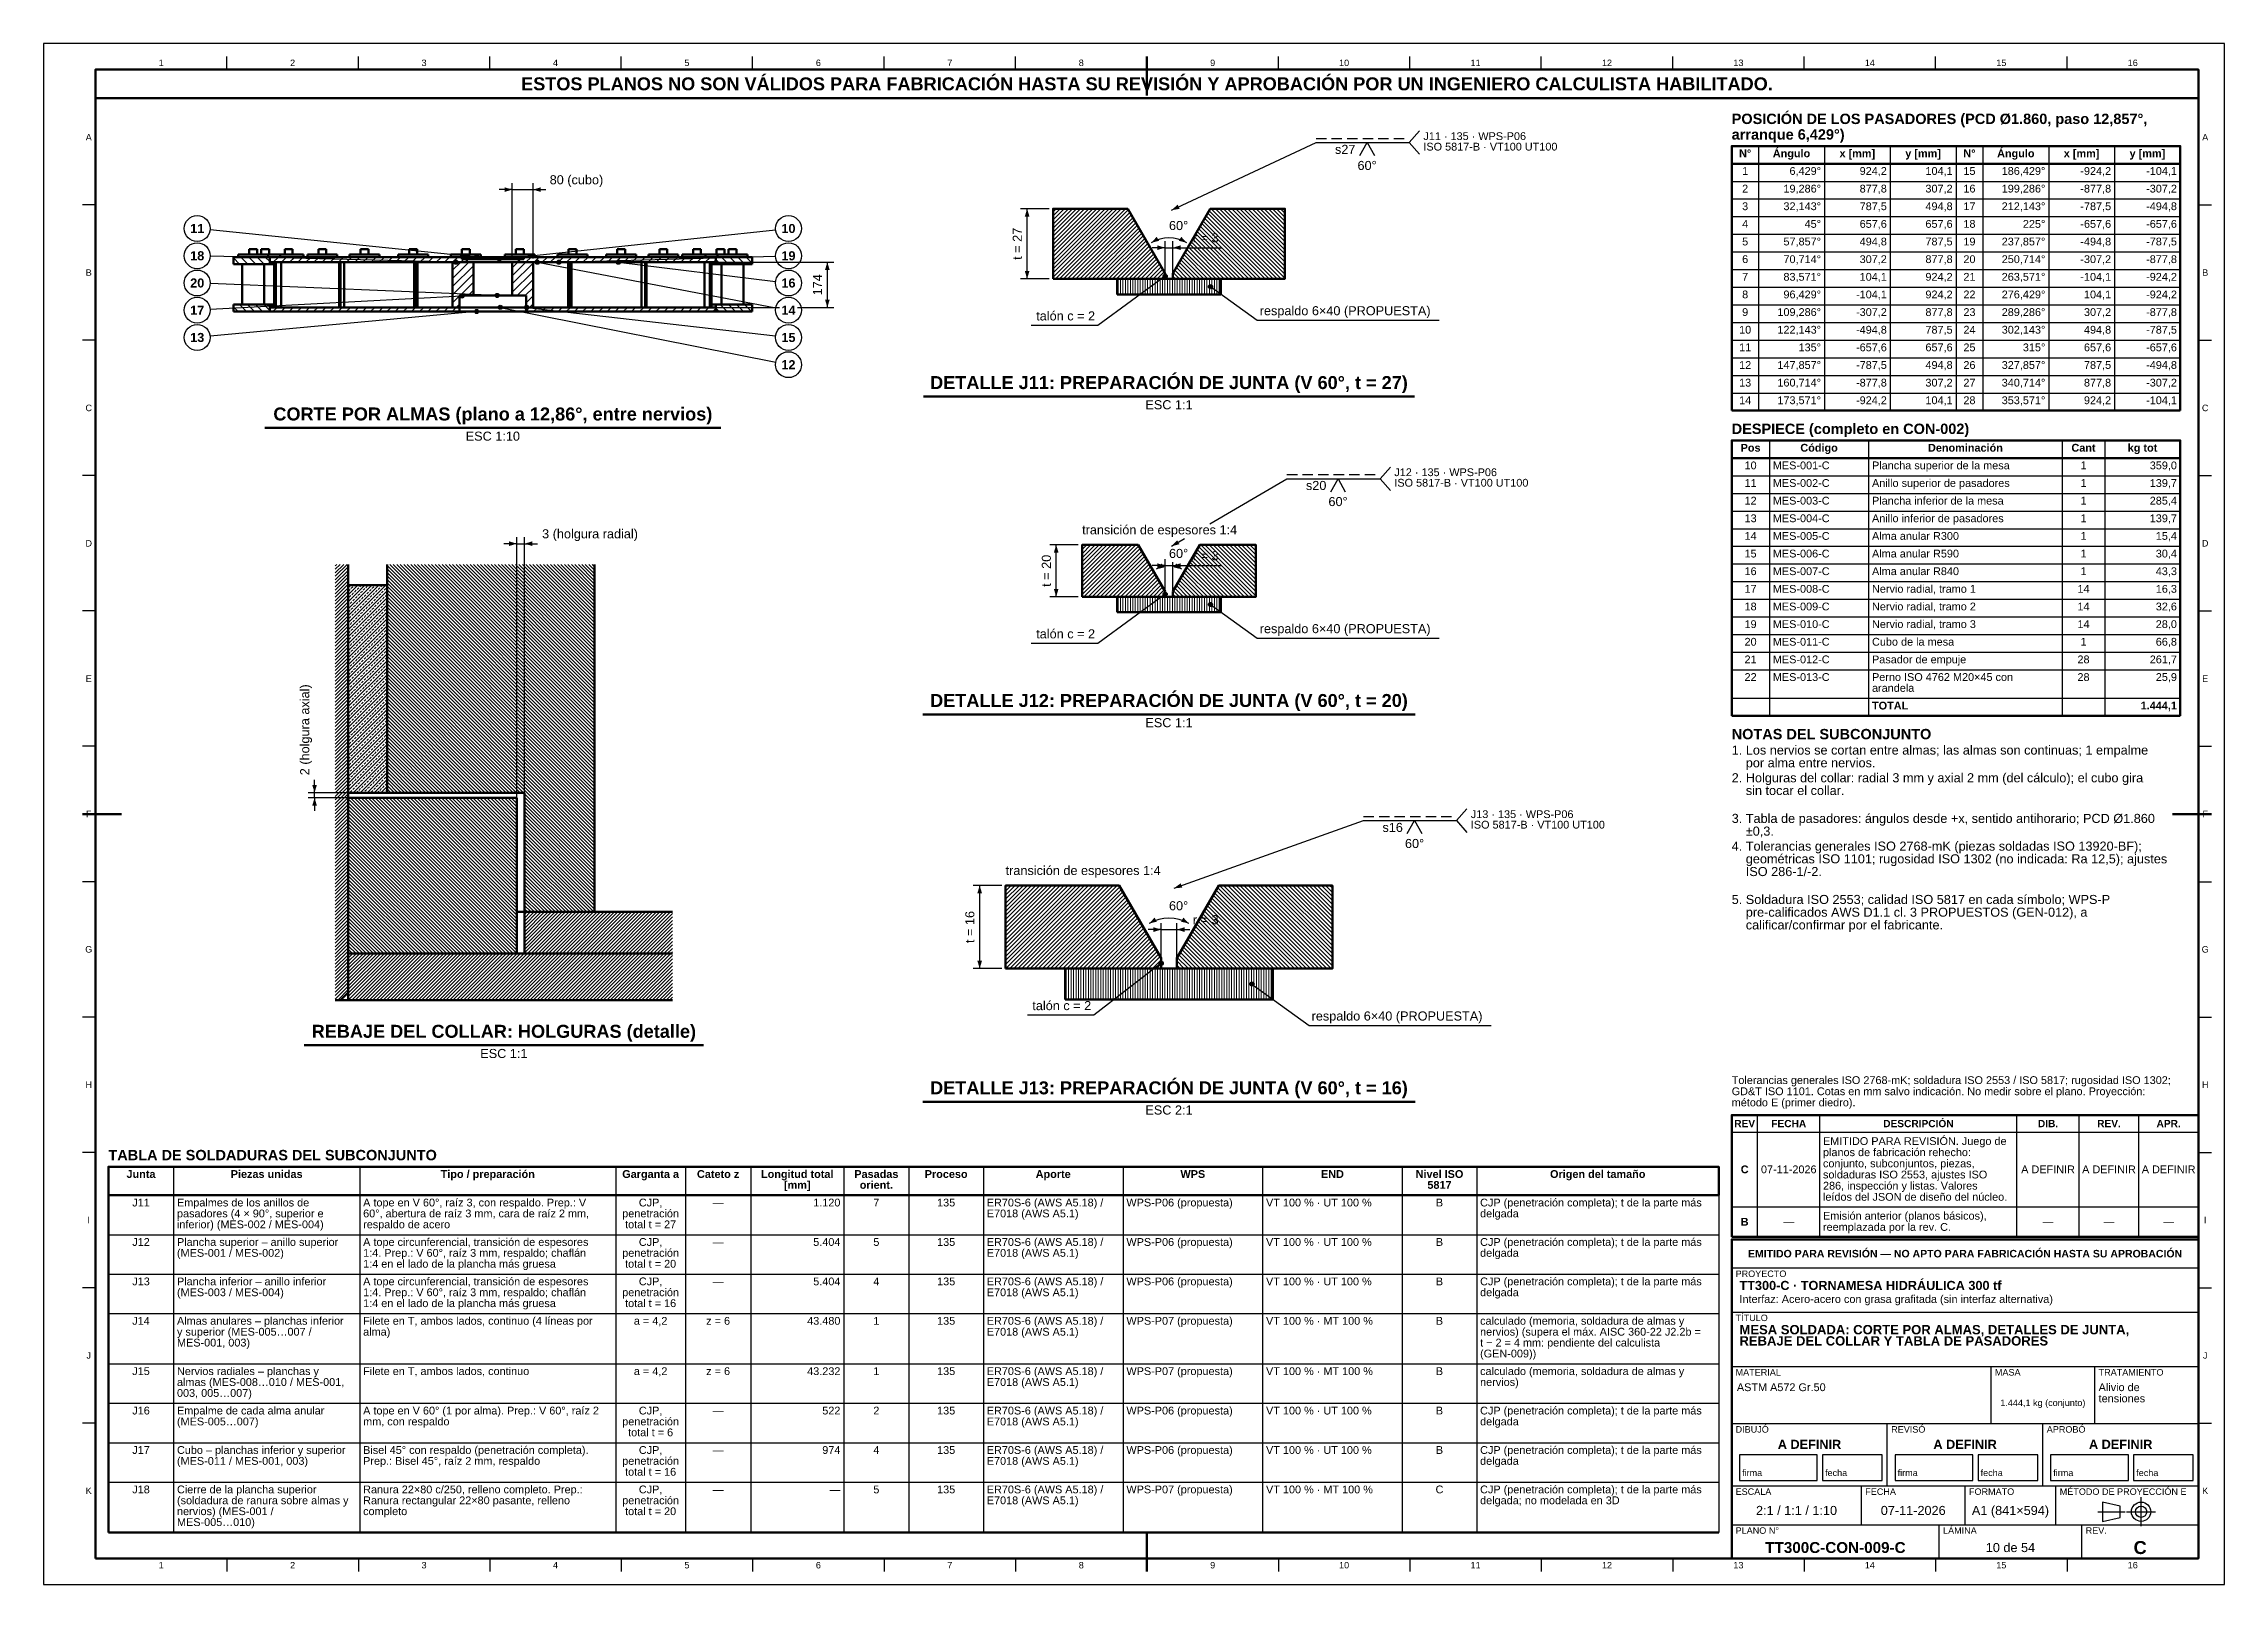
# Model space of a CAD drawing. Header units: millimetres. Extents: x 0 to 841, y 0 to 594.
import ezdxf
from ezdxf.enums import TextEntityAlignment as Align

# ---------------------------------------------------------------- set-up
doc = ezdxf.new("R2010")
doc.units = ezdxf.units.MM
doc.linetypes.add('EJE', pattern=[31, 20, -4, 3, -4])
doc.linetypes.add('OCULTO', pattern=[6, 4, -2])
for name, color, linetype, lineweight in [('ACH', 7, 'CONTINUOUS', 13), ('COTA', 7, 'CONTINUOUS', 25), ('EJE', 7, 'EJE', 25), ('FINA', 7, 'CONTINUOUS', 25), ('MARCO', 7, 'CONTINUOUS', 70), ('OCU', 7, 'OCULTO', 25), ('TXT', 7, 'CONTINUOUS', 25), ('VIS', 7, 'CONTINUOUS', 50)]:
    doc.layers.add(name, color=color, linetype=linetype, lineweight=lineweight)
doc.styles.add('STD', font='LiberationSans-Regular.ttf')
doc.styles.add('STDB', font='LiberationSans-Bold.ttf')

msp = doc.modelspace()

# ---------------------------------------------------------------- texts
at = {"layer": 'TXT'}
for s, height, style, p in [('1', 2.5, 'STD', (45.34, 586.6)), ('2', 2.5, 'STD', (96.03, 586.6)), ('3', 2.5, 'STD', (146.72, 586.6)), ('ESTOS PLANOS NO SON VÁLIDOS PARA FABRICACIÓN HASTA SU REVISIÓN Y APROBACIÓN POR UN INGENIERO CALCULISTA HABILITADO.', 5, 'STDB', (425.5, 578.5)), ('4', 2.5, 'STD', (197.41, 586.6)), ('5', 2.5, 'STD', (248.09, 586.6)), ('6', 2.5, 'STD', (298.78, 586.6)), ('7', 2.5, 'STD', (349.47, 586.6)), ('8', 2.5, 'STD', (400.16, 586.6)), ('9', 2.5, 'STD', (450.84, 586.6)), ('10', 2.5, 'STD', (501.53, 586.6)), ('11', 2.5, 'STD', (552.22, 586.6)), ('12', 2.5, 'STD', (602.91, 586.6)), ('13', 2.5, 'STD', (653.59, 586.6)), ('14', 2.5, 'STD', (704.28, 586.6)), ('15', 2.5, 'STD', (754.97, 586.6)), ('16', 2.5, 'STD', (805.66, 586.6)), ('A', 2.5, 'STD', (17.4, 557.91)), ('A', 2.5, 'STD', (833.6, 557.91)), ('60°', 3.5, 'STD', (510.39, 547.03)), ('N°', 3, 'STDB', (656.19, 551.7)), ('Ángulo', 3, 'STDB', (674.07, 551.7)), ('x [mm]', 3, 'STDB', (699.44, 551.7)), ('y [mm]', 3, 'STDB', (724.81, 551.7)), ('N°', 3, 'STDB', (742.69, 551.7)), ('Ángulo', 3, 'STDB', (760.57, 551.7)), ('x [mm]', 3, 'STDB', (785.94, 551.7)), ('y [mm]', 3, 'STDB', (811.31, 551.7)), ('2', 3, 'STD', (656.19, 538.1)), ('1', 3, 'STD', (656.19, 544.9)), ('15', 3, 'STD', (742.69, 544.9)), ('16', 3, 'STD', (742.69, 538.1)), ('3', 3, 'STD', (656.19, 531.3)), ('17', 3, 'STD', (742.69, 531.3)), ('11', 3.5, 'STDB', (59.24, 522.72)), ('10', 3.5, 'STDB', (287.24, 522.72)), ('4', 3, 'STD', (656.19, 524.5)), ('18', 3, 'STD', (742.69, 524.5)), ('18', 3.5, 'STDB', (59.24, 512.22)), ('19', 3.5, 'STDB', (287.24, 512.22)), ('5', 3, 'STD', (656.19, 517.7)), ('19', 3, 'STD', (742.69, 517.7)), ('B', 2.5, 'STD', (17.4, 505.73)), ('6', 3, 'STD', (656.19, 510.9)), ('7', 3, 'STD', (656.19, 504.1)), ('20', 3, 'STD', (742.69, 510.9)), ('21', 3, 'STD', (742.69, 504.1)), ('B', 2.5, 'STD', (833.6, 505.73)), ('20', 3.5, 'STDB', (59.24, 501.72)), ('16', 3.5, 'STDB', (287.24, 501.72)), ('8', 3, 'STD', (656.19, 497.3)), ('22', 3, 'STD', (742.69, 497.3)), ('17', 3.5, 'STDB', (59.24, 491.22)), ('14', 3.5, 'STDB', (287.24, 491.22)), ('9', 3, 'STD', (656.19, 490.5)), ('23', 3, 'STD', (742.69, 490.5)), ('13', 3.5, 'STDB', (59.24, 480.72)), ('15', 3.5, 'STDB', (287.24, 480.72)), ('10', 3, 'STD', (656.19, 483.7)), ('24', 3, 'STD', (742.69, 483.7)), ('12', 3.5, 'STDB', (287.24, 470.22)), ('11', 3, 'STD', (656.19, 476.9)), ('12', 3, 'STD', (656.19, 470.1)), ('25', 3, 'STD', (742.69, 476.9)), ('26', 3, 'STD', (742.69, 470.1)), ('13', 3, 'STD', (656.19, 463.3)), ('27', 3, 'STD', (742.69, 463.3)), ('C', 2.5, 'STD', (17.4, 453.55)), ('14', 3, 'STD', (656.19, 456.5)), ('28', 3, 'STD', (742.69, 456.5)), ('C', 2.5, 'STD', (833.6, 453.55)), ('Pos', 3, 'STDB', (658.28, 438.2)), ('Código', 3, 'STDB', (684.69, 438.2)), ('Denominación', 3, 'STDB', (741.14, 438.2)), ('Cant', 3, 'STDB', (786.67, 438.2)), ('kg tot', 3, 'STDB', (809.43, 438.2)), ('10', 3, 'STD', (658.28, 431.4)), ('1', 3, 'STD', (786.67, 431.4)), ('11', 3, 'STD', (658.28, 424.6)), ('1', 3, 'STD', (786.67, 424.6)), ('60°', 3.5, 'STD', (499.19, 417.46)), ('12', 3, 'STD', (658.28, 417.8)), ('13', 3, 'STD', (658.28, 411)), ('1', 3, 'STD', (786.67, 417.8)), ('1', 3, 'STD', (786.67, 411)), ('14', 3, 'STD', (658.28, 404.2)), ('1', 3, 'STD', (786.67, 404.2)), ('D', 2.5, 'STD', (17.4, 401.36)), ('15', 3, 'STD', (658.28, 397.4)), ('1', 3, 'STD', (786.67, 397.4)), ('D', 2.5, 'STD', (833.6, 401.36)), ('16', 3, 'STD', (658.28, 390.6)), ('1', 3, 'STD', (786.67, 390.6)), ('17', 3, 'STD', (658.28, 383.8)), ('18', 3, 'STD', (658.28, 377)), ('14', 3, 'STD', (786.67, 383.8)), ('14', 3, 'STD', (786.67, 377)), ('19', 3, 'STD', (658.28, 370.2)), ('14', 3, 'STD', (786.67, 370.2)), ('20', 3, 'STD', (658.28, 363.4)), ('1', 3, 'STD', (786.67, 363.4)), ('21', 3, 'STD', (658.28, 356.6)), ('28', 3, 'STD', (786.67, 356.6)), ('E', 2.5, 'STD', (17.4, 349.18)), ('22', 3, 'STD', (658.28, 349.8)), ('28', 3, 'STD', (786.67, 349.8)), ('E', 2.5, 'STD', (833.6, 349.18)), ('F', 2.5, 'STD', (17.4, 297)), ('F', 2.5, 'STD', (833.6, 297)), ('60°', 3.5, 'STD', (528.69, 285.63)), ('G', 2.5, 'STD', (17.4, 244.82)), ('G', 2.5, 'STD', (833.6, 244.82)), ('H', 2.5, 'STD', (17.4, 192.64)), ('H', 2.5, 'STD', (833.6, 192.64)), ('REV', 2.8, 'STDB', (656, 177.65)), ('FECHA', 2.8, 'STDB', (673, 177.65)), ('DESCRIPCIÓN', 2.8, 'STDB', (723, 177.65)), ('DIB.', 2.8, 'STDB', (773, 177.65)), ('REV.', 2.8, 'STDB', (796.5, 177.65)), ('APR.', 2.8, 'STDB', (819.5, 177.65)), ('Piezas unidas', 3, 'STDB', (86.02, 158.2)), ('Tipo / preparación', 3, 'STDB', (171.28, 158.2)), ('Longitud total', 3, 'STDB', (290.63, 158.2)), ('Pasadas', 3, 'STDB', (321.14, 158.2)), ('Nivel ISO', 3, 'STDB', (538.31, 158.2)), ('Origen del tamaño', 3, 'STDB', (599.34, 158.2)), ('C', 3, 'STDB', (656, 160)), ('07-11-2026', 3, 'STD', (673, 160)), ('A DEFINIR', 3, 'STD', (773, 160)), ('A DEFINIR', 3, 'STD', (796.5, 160)), ('A DEFINIR', 3, 'STD', (819.5, 160)), ('Junta', 3, 'STDB', (37.56, 158.2)), ('Garganta a', 3, 'STDB', (234.09, 158.2)), ('Cateto z', 3, 'STDB', (260.12, 158.2)), ('[mm]', 3, 'STDB', (290.63, 154)), ('orient.', 3, 'STDB', (321.14, 154)), ('Proceso', 3, 'STDB', (348.06, 158.2)), ('Aporte', 3, 'STDB', (389.34, 158.2)), ('WPS', 3, 'STDB', (443.19, 158.2)), ('END', 3, 'STDB', (497.03, 158.2)), ('5817', 3, 'STDB', (538.31, 154)), ('J11', 3, 'STD', (37.56, 147.2)), ('penetración', 3, 'STD', (234.09, 143)), ('CJP,', 3, 'STD', (234.09, 147.2)), ('—', 3, 'STD', (260.12, 147.2)), ('7', 3, 'STD', (321.14, 147.2)), ('135', 3, 'STD', (348.06, 147.2)), ('B', 3, 'STD', (538.31, 147.2)), ('I', 2.5, 'STD', (17.4, 140.45)), ('total t = 27', 3, 'STD', (234.09, 138.8)), ('B', 3, 'STDB', (656, 139.8)), ('—', 3, 'STD', (673, 139.8)), ('—', 3, 'STD', (773, 139.8)), ('—', 3, 'STD', (796.5, 139.8)), ('—', 3, 'STD', (819.5, 139.8)), ('I', 2.5, 'STD', (833.6, 140.45)), ('J12', 3, 'STD', (37.56, 132)), ('penetración', 3, 'STD', (234.09, 127.8)), ('CJP,', 3, 'STD', (234.09, 132)), ('—', 3, 'STD', (260.12, 132)), ('5', 3, 'STD', (321.14, 132)), ('135', 3, 'STD', (348.06, 132)), ('B', 3, 'STD', (538.31, 132)), ('EMITIDO PARA REVISIÓN — NO APTO PARA FABRICACIÓN HASTA SU APROBACIÓN', 2.9, 'STDB', (741, 127.5)), ('J13', 3, 'STD', (37.56, 116.8)), ('total t = 20', 3, 'STD', (234.09, 123.6)), ('CJP,', 3, 'STD', (234.09, 116.8)), ('4', 3, 'STD', (321.14, 116.8)), ('135', 3, 'STD', (348.06, 116.8)), ('B', 3, 'STD', (538.31, 116.8)), ('penetración', 3, 'STD', (234.09, 112.6)), ('total t = 16', 3, 'STD', (234.09, 108.4)), ('—', 3, 'STD', (260.12, 116.8)), ('J14', 3, 'STD', (37.56, 101.6)), ('a = 4,2', 3, 'STD', (234.09, 101.6)), ('z = 6', 3, 'STD', (260.12, 101.6)), ('1', 3, 'STD', (321.14, 101.6)), ('135', 3, 'STD', (348.06, 101.6)), ('B', 3, 'STD', (538.31, 101.6)), ('J', 2.5, 'STD', (17.4, 88.27)), ('J', 2.5, 'STD', (833.6, 88.27)), ('J15', 3, 'STD', (37.56, 82.2)), ('a = 4,2', 3, 'STD', (234.09, 82.2)), ('z = 6', 3, 'STD', (260.12, 82.2)), ('1', 3, 'STD', (321.14, 82.2)), ('135', 3, 'STD', (348.06, 82.2)), ('B', 3, 'STD', (538.31, 82.2)), ('J16', 3, 'STD', (37.56, 67)), ('CJP,', 3, 'STD', (234.09, 67)), ('2', 3, 'STD', (321.14, 67)), ('135', 3, 'STD', (348.06, 67)), ('B', 3, 'STD', (538.31, 67)), ('1.444,1 kg (conjunto)', 2.5, 'STD', (771, 70)), ('penetración', 3, 'STD', (234.09, 62.8)), ('total t = 6', 3, 'STD', (234.09, 58.6)), ('—', 3, 'STD', (260.12, 67)), ('J17', 3, 'STD', (37.56, 51.8)), ('CJP,', 3, 'STD', (234.09, 51.8)), ('—', 3, 'STD', (260.12, 51.8)), ('4', 3, 'STD', (321.14, 51.8)), ('135', 3, 'STD', (348.06, 51.8)), ('B', 3, 'STD', (538.31, 51.8)), ('A DEFINIR', 3.5, 'STDB', (681, 54)), ('A DEFINIR', 3.5, 'STDB', (741, 54)), ('A DEFINIR', 3.5, 'STDB', (801, 54)), ('penetración', 3, 'STD', (234.09, 47.6)), ('total t = 16', 3, 'STD', (234.09, 43.4)), ('K', 2.5, 'STD', (17.4, 36.09)), ('J18', 3, 'STD', (37.56, 36.6)), ('penetración', 3, 'STD', (234.09, 32.4)), ('CJP,', 3, 'STD', (234.09, 36.6)), ('—', 3, 'STD', (260.12, 36.6)), ('5', 3, 'STD', (321.14, 36.6)), ('135', 3, 'STD', (348.06, 36.6)), ('C', 3, 'STD', (538.31, 36.6)), ('K', 2.5, 'STD', (833.6, 36.09)), ('total t = 20', 3, 'STD', (234.09, 28.2)), ('2:1 / 1:1 / 1:10', 3.5, 'STD', (676, 28.5)), ('07-11-2026', 3.5, 'STD', (721, 28.5)), ('A1 (841×594)', 3.5, 'STD', (758.5, 28.5)), ('1', 2.5, 'STD', (45.34, 7.4)), ('2', 2.5, 'STD', (96.03, 7.4)), ('3', 2.5, 'STD', (146.72, 7.4)), ('4', 2.5, 'STD', (197.41, 7.4)), ('5', 2.5, 'STD', (248.09, 7.4)), ('6', 2.5, 'STD', (298.78, 7.4)), ('7', 2.5, 'STD', (349.47, 7.4)), ('8', 2.5, 'STD', (400.16, 7.4)), ('9', 2.5, 'STD', (450.84, 7.4)), ('10', 2.5, 'STD', (501.53, 7.4)), ('11', 2.5, 'STD', (552.22, 7.4)), ('12', 2.5, 'STD', (602.91, 7.4)), ('13', 2.5, 'STD', (653.59, 7.4)), ('TT300C-CON-009-C', 4.2, 'STDB', (691, 14.2)), ('14', 2.5, 'STD', (704.28, 7.4)), ('10 de 54', 3.5, 'STD', (758.5, 14.2)), ('15', 2.5, 'STD', (754.97, 7.4)), ('16', 2.5, 'STD', (805.66, 7.4)), ('C', 5, 'STDB', (808.5, 14.2))]:
    msp.add_text(s, height=height, dxfattribs=dict(at, style=style)).set_placement(p, align=Align.MIDDLE_CENTER)
for s, height, style, p in [('POSICIÓN DE LOS PASADORES (PCD Ø1.860, paso 12,857°,', 4, 'STDB', (651, 567)), ('J11 · 135 · WPS-P06', 3, 'STD', (532.09, 559.83)), ('ISO 5817-B · VT100 UT100', 3, 'STD', (532.09, 555.78)), ('arranque 6,429°)', 4, 'STDB', (651, 561)), ('DESPIECE (completo en CON-002)', 4, 'STDB', (651, 447.5)), ('J12 · 135 · WPS-P06', 3, 'STD', (520.89, 430.26)), ('ISO 5817-B · VT100 UT100', 3, 'STD', (520.89, 426.21)), ('NOTAS DEL SUBCONJUNTO', 4, 'STDB', (651, 329.8)), ('1. Los nervios se cortan entre almas; las almas son continuas; 1 empalme', 3.5, 'STD', (651, 323.4)), ('2. Holguras del collar: radial 3 mm y axial 2 mm (del cálculo); el cubo gira', 3.5, 'STD', (651, 312.72)), ('    por alma entre nervios.', 3.5, 'STD', (651, 318.5)), ('    sin tocar el collar.', 3.5, 'STD', (651, 307.82)), ('J13 · 135 · WPS-P06', 3, 'STD', (550.39, 298.43)), ('ISO 5817-B · VT100 UT100', 3, 'STD', (550.39, 294.38)), ('3. Tabla de pasadores: ángulos desde +x, sentido antihorario; PCD Ø1.860', 3.5, 'STD', (651, 297.05)), ('4. Tolerancias generales ISO 2768-mK (piezas soldadas ISO 13920-BF);', 3.5, 'STD', (651, 286.37)), ('    ±0,3.', 3.5, 'STD', (651, 292.15)), ('    geométricas ISO 1101; rugosidad ISO 1302 (no indicada: Ra 12,5); ajustes', 3.5, 'STD', (651, 281.47)), ('    ISO 286-1/-2.', 3.5, 'STD', (651, 276.57)), ('5. Soldadura ISO 2553; calidad ISO 5817 en cada símbolo; WPS-P', 3.5, 'STD', (651, 265.8)), ('    pre-calificados AWS D1.1 cl. 3 PROPUESTOS (GEN-012), a', 3.5, 'STD', (651, 260.9)), ('    calificar/confirmar por el fabricante.', 3.5, 'STD', (651, 256)), ('planos de fabricación rehecho:', 3, 'STD', (686.2, 168.1)), ('EMITIDO PARA REVISIÓN. Juego de', 3, 'STD', (686.2, 172.4)), ('TABLA DE SOLDADURAS DEL SUBCONJUNTO', 4, 'STDB', (25, 167.5)), ('conjunto, subconjuntos, piezas,', 3, 'STD', (686.2, 163.8)), ('soldaduras ISO 2553, ajustes ISO', 3, 'STD', (686.2, 159.5)), ('286, inspección y listas. Valores', 3, 'STD', (686.2, 155.2)), ('leídos del JSON de diseño del núcleo.', 3, 'STD', (686.2, 150.9)), ('Emisión anterior (planos básicos),', 3, 'STD', (686.2, 143.6)), ('reemplazada por la rev. C.', 3, 'STD', (686.2, 139.3)), ('PROYECTO', 2.5, 'STD', (652.5, 121)), ('TT300-C · TORNAMESA HIDRÁULICA 300 tf', 3.5, 'STDB', (654, 117)), ('Interfaz: Acero-acero con grasa grafitada (sin interfaz alternativa)', 3, 'STD', (654, 111.5)), ('TÍTULO', 2.5, 'STD', (652.5, 104)), ('MESA SOLDADA: CORTE POR ALMAS, DETALLES DE JUNTA,', 3.6, 'STDB', (654, 100)), ('REBAJE DEL COLLAR Y TABLA DE PASADORES', 3.6, 'STDB', (654, 95.68)), ('MATERIAL', 2.5, 'STD', (652.5, 83)), ('ASTM A572 Gr.50', 3, 'STD', (653, 77.5)), ('MASA', 2.5, 'STD', (752.5, 83)), ('Alivio de', 3, 'STD', (792.5, 77.5)), ('TRATAMIENTO', 2.5, 'STD', (792.5, 83)), ('tensiones', 3, 'STD', (792.5, 73.2)), ('DIBUJÓ', 2.5, 'STD', (652.5, 61)), ('REVISÓ', 2.5, 'STD', (712.5, 61)), ('APROBÓ', 2.5, 'STD', (772.5, 61)), ('ESCALA', 2.5, 'STD', (652.5, 37)), ('FECHA', 2.5, 'STD', (702.5, 37)), ('FORMATO', 2.5, 'STD', (742.5, 37)), ('MÉTODO DE PROYECCIÓN E', 2.5, 'STD', (777.5, 37)), ('PLANO N°', 2.5, 'STD', (652.5, 22)), ('LÁMINA', 2.5, 'STD', (732.5, 22)), ('REV.', 2.5, 'STD', (787.5, 22))]:
    msp.add_text(s, height=height, dxfattribs=dict(at, style=style)).set_placement(p, align=Align.TOP_LEFT)
for s, height, style, p in [('s27', 3.5, 'STD', (505.89, 553.23)), ('19,286°', 3, 'STD', (685.45, 538.1)), ('6,429°', 3, 'STD', (685.45, 544.9)), ('877,8', 3, 'STD', (710.83, 538.1)), ('924,2', 3, 'STD', (710.83, 544.9)), ('307,2', 3, 'STD', (736.2, 538.1)), ('104,1', 3, 'STD', (736.2, 544.9)), ('186,429°', 3, 'STD', (771.95, 544.9)), ('199,286°', 3, 'STD', (771.95, 538.1)), ('-924,2', 3, 'STD', (797.33, 544.9)), ('-877,8', 3, 'STD', (797.33, 538.1)), ('-104,1', 3, 'STD', (822.7, 544.9)), ('-307,2', 3, 'STD', (822.7, 538.1)), ('32,143°', 3, 'STD', (685.45, 531.3)), ('787,5', 3, 'STD', (710.83, 531.3)), ('494,8', 3, 'STD', (736.2, 531.3)), ('212,143°', 3, 'STD', (771.95, 531.3)), ('-787,5', 3, 'STD', (797.33, 531.3)), ('-494,8', 3, 'STD', (822.7, 531.3)), ('45°', 3, 'STD', (685.45, 524.5)), ('657,6', 3, 'STD', (710.83, 524.5)), ('657,6', 3, 'STD', (736.2, 524.5)), ('225°', 3, 'STD', (771.95, 524.5)), ('-657,6', 3, 'STD', (797.33, 524.5)), ('-657,6', 3, 'STD', (822.7, 524.5)), ('57,857°', 3, 'STD', (685.45, 517.7)), ('494,8', 3, 'STD', (710.83, 517.7)), ('787,5', 3, 'STD', (736.2, 517.7)), ('237,857°', 3, 'STD', (771.95, 517.7)), ('-494,8', 3, 'STD', (797.33, 517.7)), ('-787,5', 3, 'STD', (822.7, 517.7)), ('83,571°', 3, 'STD', (685.45, 504.1)), ('70,714°', 3, 'STD', (685.45, 510.9)), ('307,2', 3, 'STD', (710.83, 510.9)), ('104,1', 3, 'STD', (710.83, 504.1)), ('877,8', 3, 'STD', (736.2, 510.9)), ('924,2', 3, 'STD', (736.2, 504.1)), ('250,714°', 3, 'STD', (771.95, 510.9)), ('263,571°', 3, 'STD', (771.95, 504.1)), ('-307,2', 3, 'STD', (797.33, 510.9)), ('-104,1', 3, 'STD', (797.33, 504.1)), ('-877,8', 3, 'STD', (822.7, 510.9)), ('-924,2', 3, 'STD', (822.7, 504.1)), ('96,429°', 3, 'STD', (685.45, 497.3)), ('-104,1', 3, 'STD', (710.83, 497.3)), ('924,2', 3, 'STD', (736.2, 497.3)), ('276,429°', 3, 'STD', (771.95, 497.3)), ('104,1', 3, 'STD', (797.33, 497.3)), ('-924,2', 3, 'STD', (822.7, 497.3)), ('109,286°', 3, 'STD', (685.45, 490.5)), ('-307,2', 3, 'STD', (710.83, 490.5)), ('877,8', 3, 'STD', (736.2, 490.5)), ('289,286°', 3, 'STD', (771.95, 490.5)), ('307,2', 3, 'STD', (797.33, 490.5)), ('-877,8', 3, 'STD', (822.7, 490.5)), ('122,143°', 3, 'STD', (685.45, 483.7)), ('-494,8', 3, 'STD', (710.83, 483.7)), ('787,5', 3, 'STD', (736.2, 483.7)), ('302,143°', 3, 'STD', (771.95, 483.7)), ('494,8', 3, 'STD', (797.33, 483.7)), ('-787,5', 3, 'STD', (822.7, 483.7)), ('147,857°', 3, 'STD', (685.45, 470.1)), ('135°', 3, 'STD', (685.45, 476.9)), ('-657,6', 3, 'STD', (710.83, 476.9)), ('-787,5', 3, 'STD', (710.83, 470.1)), ('494,8', 3, 'STD', (736.2, 470.1)), ('657,6', 3, 'STD', (736.2, 476.9)), ('327,857°', 3, 'STD', (771.95, 470.1)), ('315°', 3, 'STD', (771.95, 476.9)), ('657,6', 3, 'STD', (797.33, 476.9)), ('787,5', 3, 'STD', (797.33, 470.1)), ('-657,6', 3, 'STD', (822.7, 476.9)), ('-494,8', 3, 'STD', (822.7, 470.1)), ('160,714°', 3, 'STD', (685.45, 463.3)), ('-877,8', 3, 'STD', (710.83, 463.3)), ('307,2', 3, 'STD', (736.2, 463.3)), ('340,714°', 3, 'STD', (771.95, 463.3)), ('877,8', 3, 'STD', (797.33, 463.3)), ('-307,2', 3, 'STD', (822.7, 463.3)), ('173,571°', 3, 'STD', (685.45, 456.5)), ('-924,2', 3, 'STD', (710.83, 456.5)), ('104,1', 3, 'STD', (736.2, 456.5)), ('353,571°', 3, 'STD', (771.95, 456.5)), ('924,2', 3, 'STD', (797.33, 456.5)), ('-104,1', 3, 'STD', (822.7, 456.5)), ('359,0', 3, 'STD', (822.7, 431.4)), ('s20', 3.5, 'STD', (494.69, 423.66)), ('139,7', 3, 'STD', (822.7, 424.6)), ('285,4', 3, 'STD', (822.7, 417.8)), ('139,7', 3, 'STD', (822.7, 411)), ('15,4', 3, 'STD', (822.7, 404.2)), ('30,4', 3, 'STD', (822.7, 397.4)), ('43,3', 3, 'STD', (822.7, 390.6)), ('32,6', 3, 'STD', (822.7, 377)), ('16,3', 3, 'STD', (822.7, 383.8)), ('28,0', 3, 'STD', (822.7, 370.2)), ('66,8', 3, 'STD', (822.7, 363.4)), ('261,7', 3, 'STD', (822.7, 356.6)), ('25,9', 3, 'STD', (822.7, 349.8)), ('1.444,1', 3, 'STDB', (822.7, 338.8)), ('s16', 3.5, 'STD', (524.19, 291.83)), ('1.120', 3, 'STD', (307.28, 147.2)), ('5.404', 3, 'STD', (307.28, 132)), ('5.404', 3, 'STD', (307.28, 116.8)), ('43.480', 3, 'STD', (307.28, 101.6)), ('43.232', 3, 'STD', (307.28, 82.2)), ('522', 3, 'STD', (307.28, 67)), ('974', 3, 'STD', (307.28, 51.8)), ('—', 3, 'STD', (307.28, 36.6))]:
    msp.add_text(s, height=height, dxfattribs=dict(at, style=style)).set_placement(p, align=Align.MIDDLE_RIGHT)
for s, height, style, p in [('80 (cubo)', 3.5, 'STD', (205.49, 538.72)), ('r = 3', 3.5, 'STD', (448.15, 516.33)), ('DETALLE J11: PREPARACIÓN DE JUNTA (V 60°, t = 27)', 5, 'STDB', (433.99, 459.33)), ('CORTE POR ALMAS (plano a 12,86°, entre nervios)', 5, 'STDB', (173.24, 447.22)), ('3 (holgura radial)', 3.5, 'STD', (210.72, 402.22)), ('r = 3', 3.5, 'STD', (448.15, 393.76)), ('DETALLE J12: PREPARACIÓN DE JUNTA (V 60°, t = 20)', 5, 'STDB', (433.99, 336.76)), ('r = 3', 3.5, 'STD', (448.15, 253.43)), ('REBAJE DEL COLLAR: HOLGURAS (detalle)', 5, 'STDB', (177.49, 209.22)), ('DETALLE J13: PREPARACIÓN DE JUNTA (V 60°, t = 16)', 5, 'STDB', (433.99, 187.43))]:
    msp.add_text(s, height=height, dxfattribs=dict(at, style=style)).set_placement(p, align=Align.BOTTOM_CENTER)
at = {"layer": 'TXT', "style": 'STD'}
for s, p in [('t = 27', (378.29, 516.83)), ('174', (301.24, 501.02)), ('t = 20', (389.49, 390.76)), ('2 (holgura axial)', (103.49, 329.46)), ('t = 16', (359.99, 253.43))]:
    msp.add_text(s, height=3.5, rotation=90, dxfattribs=at).set_placement(p, align=Align.BOTTOM_CENTER)
for s, height, p in [('60°', 3.5, (433.99, 521.08)), ('respaldo 6×40 (PROPUESTA)', 3.5, (468.99, 488.23)), ('transición de espesores 1:4', 3.5, (400.49, 403.76)), ('60°', 3.5, (433.99, 394.66)), ('respaldo 6×40 (PROPUESTA)', 3.5, (468.99, 365.66)), ('transición de espesores 1:4', 3.5, (370.99, 272.43)), ('60°', 3.5, (433.99, 258.83)), ('respaldo 6×40 (PROPUESTA)', 3.5, (488.99, 216.33)), ('Tolerancias generales ISO 2768-mK; soldadura ISO 2553 / ISO 5817; rugosidad ISO 1302;', 3, (651, 192)), ('GD&T ISO 1101. Cotas en mm salvo indicación. No medir sobre el plano. Proyección:', 3, (651, 187.7)), ('método E (primer diedro).', 3, (651, 183.4)), ('firma', 2.5, (655, 41)), ('fecha', 2.5, (687, 41)), ('firma', 2.5, (715, 41)), ('fecha', 2.5, (747, 41)), ('firma', 2.5, (775, 41)), ('fecha', 2.5, (807, 41))]:
    msp.add_text(s, height=height, dxfattribs=at).set_placement(p, align=Align.BOTTOM_LEFT)
for p in [(405.49, 486.23), (405.49, 363.66), (403.99, 220.33)]:
    msp.add_text('talón c = 2', height=3.5, dxfattribs=at).set_placement(p, align=Align.BOTTOM_RIGHT)
for s, p in [('ESC 1:1', (433.99, 456.53)), ('ESC 1:10', (173.24, 444.42)), ('ESC 1:1', (433.99, 333.96)), ('ESC 1:1', (177.49, 206.42)), ('ESC 2:1', (433.99, 184.63))]:
    msp.add_text(s, height=3.5, dxfattribs=at).set_placement(p, align=Align.TOP_CENTER)
at = {"layer": 'TXT'}
for s, style, p in [('MES-001-C', 'STD', (666.87, 431.4)), ('Plancha superior de la mesa', 'STD', (705.11, 431.4)), ('MES-002-C', 'STD', (666.87, 424.6)), ('Anillo superior de pasadores', 'STD', (705.11, 424.6)), ('MES-003-C', 'STD', (666.87, 417.8)), ('MES-004-C', 'STD', (666.87, 411)), ('Anillo inferior de pasadores', 'STD', (705.11, 411)), ('Plancha inferior de la mesa', 'STD', (705.11, 417.8)), ('MES-005-C', 'STD', (666.87, 404.2)), ('Alma anular R300', 'STD', (705.11, 404.2)), ('MES-006-C', 'STD', (666.87, 397.4)), ('Alma anular R590', 'STD', (705.11, 397.4)), ('MES-007-C', 'STD', (666.87, 390.6)), ('Alma anular R840', 'STD', (705.11, 390.6)), ('MES-008-C', 'STD', (666.87, 383.8)), ('MES-009-C', 'STD', (666.87, 377)), ('Nervio radial, tramo 1', 'STD', (705.11, 383.8)), ('Nervio radial, tramo 2', 'STD', (705.11, 377)), ('MES-010-C', 'STD', (666.87, 370.2)), ('Nervio radial, tramo 3', 'STD', (705.11, 370.2)), ('MES-011-C', 'STD', (666.87, 363.4)), ('Cubo de la mesa', 'STD', (705.11, 363.4)), ('MES-012-C', 'STD', (666.87, 356.6)), ('Pasador de empuje', 'STD', (705.11, 356.6)), ('MES-013-C', 'STD', (666.87, 349.8)), ('arandela', 'STD', (705.11, 345.6)), ('Perno ISO 4762 M20×45 con', 'STD', (705.11, 349.8)), ('TOTAL', 'STDB', (705.11, 338.8)), ('pasadores (4 × 90°, superior e', 'STD', (51.43, 143)), ('Empalmes de los anillos de', 'STD', (51.43, 147.2)), ('A tope en V 60°, raíz 3, con respaldo. Prep.: V', 'STD', (123.22, 147.2)), ('60°, abertura de raíz 3 mm, cara de raíz 2 mm,', 'STD', (123.22, 143)), ('ER70S-6 (AWS A5.18) /', 'STD', (363.72, 147.2)), ('E7018 (AWS A5.1)', 'STD', (363.72, 143)), ('WPS-P06 (propuesta)', 'STD', (417.57, 147.2)), ('VT 100 % · UT 100 %', 'STD', (471.41, 147.2)), ('delgada', 'STD', (553.97, 143)), ('CJP (penetración completa); t de la parte más', 'STD', (553.97, 147.2)), ('inferior) (MES-002 / MES-004)', 'STD', (51.43, 138.8)), ('respaldo de acero', 'STD', (123.22, 138.8)), ('(MES-001 / MES-002)', 'STD', (51.43, 127.8)), ('Plancha superior – anillo superior', 'STD', (51.43, 132)), ('A tope circunferencial, transición de espesores', 'STD', (123.22, 132)), ('1:4. Prep.: V 60°, raíz 3 mm, respaldo; chaflán', 'STD', (123.22, 127.8)), ('ER70S-6 (AWS A5.18) /', 'STD', (363.72, 132)), ('E7018 (AWS A5.1)', 'STD', (363.72, 127.8)), ('WPS-P06 (propuesta)', 'STD', (417.57, 132)), ('VT 100 % · UT 100 %', 'STD', (471.41, 132)), ('delgada', 'STD', (553.97, 127.8)), ('CJP (penetración completa); t de la parte más', 'STD', (553.97, 132)), ('Plancha inferior – anillo inferior', 'STD', (51.43, 116.8)), ('A tope circunferencial, transición de espesores', 'STD', (123.22, 116.8)), ('1:4 en el lado de la plancha más gruesa', 'STD', (123.22, 123.6)), ('ER70S-6 (AWS A5.18) /', 'STD', (363.72, 116.8)), ('WPS-P06 (propuesta)', 'STD', (417.57, 116.8)), ('VT 100 % · UT 100 %', 'STD', (471.41, 116.8)), ('CJP (penetración completa); t de la parte más', 'STD', (553.97, 116.8)), ('(MES-003 / MES-004)', 'STD', (51.43, 112.6)), ('1:4. Prep.: V 60°, raíz 3 mm, respaldo; chaflán', 'STD', (123.22, 112.6)), ('1:4 en el lado de la plancha más gruesa', 'STD', (123.22, 108.4)), ('E7018 (AWS A5.1)', 'STD', (363.72, 112.6)), ('delgada', 'STD', (553.97, 112.6)), ('Almas anulares – planchas inferior', 'STD', (51.43, 101.6)), ('Filete en T, ambos lados, continuo (4 líneas por', 'STD', (123.22, 101.6)), ('ER70S-6 (AWS A5.18) /', 'STD', (363.72, 101.6)), ('WPS-P07 (propuesta)', 'STD', (417.57, 101.6)), ('VT 100 % · MT 100 %', 'STD', (471.41, 101.6)), ('calculado (memoria, soldadura de almas y', 'STD', (553.97, 101.6)), ('y superior (MES-005…007 /', 'STD', (51.43, 97.4)), ('MES-001, 003)', 'STD', (51.43, 93.2)), ('alma)', 'STD', (123.22, 97.4)), ('E7018 (AWS A5.1)', 'STD', (363.72, 97.4)), ('t − 2 = 4 mm: pendiente del calculista', 'STD', (553.97, 93.2)), ('nervios) (supera el máx. AISC 360-22 J2.2b =', 'STD', (553.97, 97.4)), ('(GEN-009))', 'STD', (553.97, 89)), ('almas (MES-008…010 / MES-001,', 'STD', (51.43, 78)), ('Nervios radiales – planchas y', 'STD', (51.43, 82.2)), ('Filete en T, ambos lados, continuo', 'STD', (123.22, 82.2)), ('ER70S-6 (AWS A5.18) /', 'STD', (363.72, 82.2)), ('E7018 (AWS A5.1)', 'STD', (363.72, 78)), ('WPS-P07 (propuesta)', 'STD', (417.57, 82.2)), ('VT 100 % · MT 100 %', 'STD', (471.41, 82.2)), ('calculado (memoria, soldadura de almas y', 'STD', (553.97, 82.2)), ('nervios)', 'STD', (553.97, 78)), ('003, 005…007)', 'STD', (51.43, 73.8)), ('Empalme de cada alma anular', 'STD', (51.43, 67)), ('A tope en V 60° (1 por alma). Prep.: V 60°, raíz 2', 'STD', (123.22, 67)), ('ER70S-6 (AWS A5.18) /', 'STD', (363.72, 67)), ('WPS-P06 (propuesta)', 'STD', (417.57, 67)), ('VT 100 % · UT 100 %', 'STD', (471.41, 67)), ('CJP (penetración completa); t de la parte más', 'STD', (553.97, 67)), ('(MES-005…007)', 'STD', (51.43, 62.8)), ('mm, con respaldo', 'STD', (123.22, 62.8)), ('E7018 (AWS A5.1)', 'STD', (363.72, 62.8)), ('delgada', 'STD', (553.97, 62.8)), ('Cubo – planchas inferior y superior', 'STD', (51.43, 51.8)), ('Bisel 45° con respaldo (penetración completa).', 'STD', (123.22, 51.8)), ('ER70S-6 (AWS A5.18) /', 'STD', (363.72, 51.8)), ('WPS-P06 (propuesta)', 'STD', (417.57, 51.8)), ('VT 100 % · UT 100 %', 'STD', (471.41, 51.8)), ('CJP (penetración completa); t de la parte más', 'STD', (553.97, 51.8)), ('(MES-011 / MES-001, 003)', 'STD', (51.43, 47.6)), ('Prep.: Bisel 45°, raíz 2 mm, respaldo', 'STD', (123.22, 47.6)), ('E7018 (AWS A5.1)', 'STD', (363.72, 47.6)), ('delgada', 'STD', (553.97, 47.6)), ('Cierre de la plancha superior', 'STD', (51.43, 36.6)), ('(soldadura de ranura sobre almas y', 'STD', (51.43, 32.4)), ('Ranura 22×80 c/250, relleno completo. Prep.:', 'STD', (123.22, 36.6)), ('Ranura rectangular 22×80 pasante, relleno', 'STD', (123.22, 32.4)), ('ER70S-6 (AWS A5.18) /', 'STD', (363.72, 36.6)), ('E7018 (AWS A5.1)', 'STD', (363.72, 32.4)), ('WPS-P07 (propuesta)', 'STD', (417.57, 36.6)), ('VT 100 % · MT 100 %', 'STD', (471.41, 36.6)), ('delgada; no modelada en 3D', 'STD', (553.97, 32.4)), ('CJP (penetración completa); t de la parte más', 'STD', (553.97, 36.6)), ('nervios) (MES-001 /', 'STD', (51.43, 28.2)), ('MES-005…010)', 'STD', (51.43, 24)), ('completo', 'STD', (123.22, 28.2))]:
    msp.add_text(s, height=3, dxfattribs=dict(at, style=style)).set_placement(p, align=Align.MIDDLE_LEFT)

# ---------------------------------------------------------------- hatches: boundary and pattern name
at = {"layer": 'ACH'}
h = msp.add_hatch(dxfattribs=at)
h.set_pattern_fill('ANSI31', scale=0.35)
h.paths.add_polyline_path([(389.29, 503.33), (432.49, 503.33), (432.49, 505.33), (418.06, 530.33), (389.29, 530.33)])
h = msp.add_hatch(dxfattribs=at)
h.set_pattern_fill('ANSI31', scale=0.35, angle=90)
h.paths.add_polyline_path([(435.49, 503.33), (478.69, 503.33), (478.69, 530.33), (449.92, 530.33), (435.49, 505.33)])
h = msp.add_hatch(dxfattribs=at)
h.set_pattern_fill('ANSI31', scale=0.7, angle=90)
h.paths.add_polyline_path([(73.24, 509.02), (73.24, 511.72), (87.24, 511.72), (87.24, 509.02)])
h = msp.add_hatch(dxfattribs=at)
h.set_pattern_fill('ANSI31', scale=0.7)
h.paths.add_polyline_path([(87.24, 509.72), (87.24, 511.72), (161.24, 511.72), (161.24, 510.92), (163.24, 510.92), (163.24, 509.72)])
h = msp.add_hatch(dxfattribs=at)
h.set_pattern_fill('ANSI31', scale=0.7)
h.paths.add_polyline_path([(88.94, 492.32), (88.94, 509.72), (89.54, 509.72), (89.54, 492.32)])
h = msp.add_hatch(dxfattribs=at)
h.set_pattern_fill('ANSI31', scale=0.7, angle=90)
h.paths.add_polyline_path([(113.94, 492.32), (113.94, 509.72), (114.54, 509.72), (114.54, 492.32)])
h = msp.add_hatch(dxfattribs=at)
h.set_pattern_fill('ANSI31', scale=0.7)
h.paths.add_polyline_path([(142.94, 492.32), (142.94, 509.72), (143.54, 509.72), (143.54, 492.32)])
h = msp.add_hatch(dxfattribs=at)
h.set_pattern_fill('ANSI31', scale=0.7)
h.paths.add_polyline_path([(157.74, 492.32), (157.74, 509.72), (165.74, 509.72), (165.74, 496.92), (160.44, 496.92), (160.44, 492.32)])
h = msp.add_hatch(color=7, dxfattribs=at)
h.dxf.hatch_style = 1
h.paths.add_polyline_path([(159.85, 509.72), (159.62, 510.28), (159.05, 510.52), (158.49, 510.28), (158.25, 509.72), (158.49, 509.15), (159.05, 508.92), (159.62, 509.15)])
h = msp.add_hatch(color=7, dxfattribs=at)
h.dxf.hatch_style = 1
h.paths.add_polyline_path([(167.77, 511.72), (167.54, 512.28), (166.97, 512.52), (166.4, 512.28), (166.17, 511.72), (166.4, 511.15), (166.97, 510.92), (167.54, 511.15)])
h = msp.add_hatch(color=7, dxfattribs=at)
h.dxf.hatch_style = 1
h.paths.add_polyline_path([(176.56, 510.92), (176.32, 511.48), (175.76, 511.72), (175.19, 511.48), (174.96, 510.92), (175.19, 510.35), (175.76, 510.12), (176.32, 510.35)])
h = msp.add_hatch(dxfattribs=at)
h.set_pattern_fill('ANSI31', scale=0.7)
h.paths.add_polyline_path([(180.74, 509.72), (188.74, 509.72), (188.74, 492.32), (186.04, 492.32), (186.04, 496.92), (180.74, 496.92)])
h = msp.add_hatch(dxfattribs=at)
h.set_pattern_fill('ANSI31', scale=0.7)
h.paths.add_polyline_path([(185.24, 511.72), (259.24, 511.72), (259.24, 509.72), (183.24, 509.72), (183.24, 510.92), (185.24, 510.92)])
h = msp.add_hatch(color=7, dxfattribs=at)
h.dxf.hatch_style = 1
h.paths.add_polyline_path([(191.23, 509.72), (190.99, 510.28), (190.43, 510.52), (189.86, 510.28), (189.63, 509.72), (189.86, 509.15), (190.43, 508.92), (190.99, 509.15)])
h = msp.add_hatch(color=7, dxfattribs=at)
h.dxf.hatch_style = 1
h.paths.add_polyline_path([(199.5, 509.72), (199.26, 510.28), (198.7, 510.52), (198.13, 510.28), (197.9, 509.72), (198.13, 509.15), (198.7, 508.92), (199.26, 509.15)])
h = msp.add_hatch(dxfattribs=at)
h.set_pattern_fill('ANSI31', scale=0.7)
h.paths.add_polyline_path([(202.94, 509.72), (203.54, 509.72), (203.54, 492.32), (202.94, 492.32)])
h = msp.add_hatch(color=7, dxfattribs=at)
h.dxf.hatch_style = 1
h.paths.add_polyline_path([(222.47, 509.72), (222.24, 510.28), (221.67, 510.52), (221.11, 510.28), (220.87, 509.72), (221.11, 509.15), (221.67, 508.92), (222.24, 509.15)])
h = msp.add_hatch(dxfattribs=at)
h.set_pattern_fill('ANSI31', scale=0.7, angle=90)
h.paths.add_polyline_path([(231.94, 509.72), (232.54, 509.72), (232.54, 492.32), (231.94, 492.32)])
h = msp.add_hatch(dxfattribs=at)
h.set_pattern_fill('ANSI31', scale=0.7)
h.paths.add_polyline_path([(256.94, 509.72), (257.54, 509.72), (257.54, 492.32), (256.94, 492.32)])
h = msp.add_hatch(dxfattribs=at)
h.set_pattern_fill('ANSI31', scale=0.7, angle=90)
h.paths.add_polyline_path([(259.24, 511.72), (273.24, 511.72), (273.24, 509.02), (259.24, 509.02)])
h = msp.add_hatch(color=7, dxfattribs=at)
h.dxf.hatch_style = 1
h.paths.add_polyline_path([(433.29, 504.33), (433.06, 504.89), (432.49, 505.13), (431.92, 504.89), (431.69, 504.33), (431.92, 503.76), (432.49, 503.53), (433.06, 503.76)])
h = msp.add_hatch(color=7, dxfattribs=at)
h.dxf.hatch_style = 1
h.paths.add_polyline_path([(162.11, 496.67), (161.87, 497.23), (161.31, 497.47), (160.74, 497.23), (160.51, 496.67), (160.74, 496.1), (161.31, 495.87), (161.87, 496.1)])
h = msp.add_hatch(color=7, dxfattribs=at)
h.dxf.hatch_style = 1
h.paths.add_polyline_path([(175.71, 496.92), (175.47, 497.48), (174.91, 497.72), (174.34, 497.48), (174.11, 496.92), (174.34, 496.35), (174.91, 496.12), (175.47, 496.35)])
h = msp.add_hatch(dxfattribs=at)
h.set_pattern_fill('ANSI31', scale=0.3, angle=45)
h.paths.add_polyline_path([(413.99, 497.33), (453.99, 497.33), (453.99, 503.33), (413.99, 503.33)])
h = msp.add_hatch(color=7, dxfattribs=at)
h.dxf.hatch_style = 1
h.paths.add_polyline_path([(450.79, 500.33), (450.56, 500.89), (449.99, 501.13), (449.42, 500.89), (449.19, 500.33), (449.42, 499.76), (449.99, 499.53), (450.56, 499.76)])
h = msp.add_hatch(dxfattribs=at)
h.set_pattern_fill('ANSI31', scale=0.7, angle=90)
h.paths.add_polyline_path([(73.24, 490.72), (73.24, 493.42), (87.24, 493.42), (87.24, 490.72)])
h = msp.add_hatch(dxfattribs=at)
h.set_pattern_fill('ANSI31', scale=0.7)
h.paths.add_polyline_path([(87.24, 490.72), (87.24, 492.32), (160.44, 492.32), (160.44, 490.72)])
h = msp.add_hatch(color=7, dxfattribs=at)
h.dxf.hatch_style = 1
h.paths.add_polyline_path([(167.77, 490.72), (167.54, 491.28), (166.97, 491.52), (166.4, 491.28), (166.17, 490.72), (166.4, 490.15), (166.97, 489.92), (167.54, 490.15)])
h = msp.add_hatch(color=7, dxfattribs=at)
h.dxf.hatch_style = 1
h.paths.add_polyline_path([(176.89, 492.32), (176.65, 492.88), (176.09, 493.12), (175.52, 492.88), (175.29, 492.32), (175.52, 491.75), (176.09, 491.52), (176.65, 491.75)])
h = msp.add_hatch(color=7, dxfattribs=at)
h.dxf.hatch_style = 1
h.paths.add_polyline_path([(187.1, 492.32), (186.87, 492.88), (186.3, 493.12), (185.74, 492.88), (185.5, 492.32), (185.74, 491.75), (186.3, 491.52), (186.87, 491.75)])
h = msp.add_hatch(dxfattribs=at)
h.set_pattern_fill('ANSI31', scale=0.7)
h.paths.add_polyline_path([(186.04, 492.32), (259.24, 492.32), (259.24, 490.72), (186.04, 490.72)])
h = msp.add_hatch(dxfattribs=at)
h.set_pattern_fill('ANSI31', scale=0.7, angle=90)
h.paths.add_polyline_path([(259.24, 493.42), (273.24, 493.42), (273.24, 490.72), (259.24, 490.72)])
h = msp.add_hatch(dxfattribs=at)
h.set_pattern_fill('ANSI31', scale=0.35)
h.paths.add_polyline_path([(400.49, 380.76), (432.49, 380.76), (432.49, 382.76), (422.1, 400.76), (400.49, 400.76)])
h = msp.add_hatch(dxfattribs=at)
h.set_pattern_fill('ANSI31', scale=0.35, angle=90)
h.paths.add_polyline_path([(435.49, 380.76), (467.49, 380.76), (467.49, 400.76), (445.88, 400.76), (435.49, 382.76)])
h = msp.add_hatch(dxfattribs=at)
h.set_pattern_fill('ANSI31', scale=0.3)
h.paths.add_polyline_path([(117.49, 228.22), (114.49, 225.22), (112.49, 225.22), (112.49, 393.22), (117.49, 393.22)])
h = msp.add_hatch(dxfattribs=at)
h.set_pattern_fill('ANSI31', scale=0.3, angle=90)
h.paths.add_polyline_path([(212.49, 259.22), (185.49, 259.22), (185.49, 305.22), (132.49, 305.22), (132.49, 393.22), (212.49, 393.22)])
h = msp.add_hatch(dxfattribs=at)
h.set_pattern_fill('ANSI33', scale=0.3)
h.paths.add_polyline_path([(132.49, 305.22), (117.49, 305.22), (117.49, 385.22), (132.49, 385.22)])
h = msp.add_hatch(dxfattribs=at)
h.set_pattern_fill('ANSI31', scale=0.3, angle=45)
h.paths.add_polyline_path([(413.99, 374.76), (453.99, 374.76), (453.99, 380.76), (413.99, 380.76)])
h = msp.add_hatch(color=7, dxfattribs=at)
h.dxf.hatch_style = 1
h.paths.add_polyline_path([(433.29, 381.76), (433.06, 382.33), (432.49, 382.56), (431.92, 382.33), (431.69, 381.76), (431.92, 381.2), (432.49, 380.96), (433.06, 381.2)])
h = msp.add_hatch(color=7, dxfattribs=at)
h.dxf.hatch_style = 1
h.paths.add_polyline_path([(450.79, 377.76), (450.56, 378.33), (449.99, 378.56), (449.42, 378.33), (449.19, 377.76), (449.42, 377.2), (449.99, 376.96), (450.56, 377.2)])
h = msp.add_hatch(dxfattribs=at)
h.set_pattern_fill('ANSI31', scale=0.3, angle=90)
h.paths.add_polyline_path([(182.49, 243.22), (117.49, 243.22), (117.49, 303.22), (182.49, 303.22)])
h = msp.add_hatch(dxfattribs=at)
h.set_pattern_fill('ANSI31', scale=0.35)
h.paths.add_polyline_path([(370.99, 237.43), (430.99, 237.43), (430.99, 241.43), (414.82, 269.43), (370.99, 269.43)])
h = msp.add_hatch(dxfattribs=at)
h.set_pattern_fill('ANSI31', scale=0.35, angle=90)
h.paths.add_polyline_path([(436.99, 237.43), (496.99, 237.43), (496.99, 269.43), (453.16, 269.43), (436.99, 241.43)])
h = msp.add_hatch(dxfattribs=at)
h.set_pattern_fill('ANSI31', scale=0.3)
h.paths.add_polyline_path([(185.49, 243.22), (185.49, 259.22), (242.49, 259.22), (242.49, 243.22)])
h = msp.add_hatch(dxfattribs=at)
h.set_pattern_fill('ANSI31', scale=0.3)
h.paths.add_polyline_path([(117.49, 225.22), (117.49, 243.22), (242.49, 243.22), (242.49, 225.22)])
h = msp.add_hatch(dxfattribs=at)
h.set_pattern_fill('ANSI31', scale=0.3, angle=45)
h.paths.add_polyline_path([(393.99, 225.43), (473.99, 225.43), (473.99, 237.43), (393.99, 237.43)])
h = msp.add_hatch(color=7, dxfattribs=at)
h.dxf.hatch_style = 1
h.paths.add_polyline_path([(431.79, 239.43), (431.56, 240), (430.99, 240.23), (430.42, 240), (430.19, 239.43), (430.42, 238.87), (430.99, 238.63), (431.56, 238.87)])
h = msp.add_hatch(color=7, dxfattribs=at)
h.dxf.hatch_style = 1
h.paths.add_polyline_path([(466.79, 231.43), (466.56, 232), (465.99, 232.23), (465.42, 232), (465.19, 231.43), (465.42, 230.87), (465.99, 230.63), (466.56, 230.87)])

# ---------------------------------------------------------------- linework, layer by layer
at = {"layer": 'COTA'}
for p, q in [((434.99, 529.83), (490.69, 555.83)), ((490.69, 555.83), (526.59, 555.83)), ((526.59, 555.83), (530.59, 560.33)), ((526.59, 555.83), (530.59, 551.33)), ((180.74, 511.22), (180.74, 540.22)), ((188.74, 511.22), (188.74, 540.22)), ((180.74, 537.72), (175.74, 537.72)), ((180.74, 537.72), (188.74, 537.72)), ((188.74, 537.72), (193.74, 537.72)), ((387.79, 530.33), (376.79, 530.33)), ((379.29, 503.33), (379.29, 530.33)), ((166.97, 511.72), (64.21, 522.21)), ((175.76, 510.92), (282.27, 522.19)), ((432.49, 515.33), (427.49, 515.33)), ((432.49, 505.83), (432.49, 517.83)), ((432.49, 515.33), (435.49, 515.33)), ((435.49, 505.83), (435.49, 517.83)), ((435.49, 515.33), (440.49, 515.33)), ((435.49, 515.33), (454.31, 515.33)), ((159.05, 509.72), (64.24, 512.09)), ((190.43, 509.72), (282.33, 492.15)), ((198.7, 509.72), (282.24, 512.07)), ((221.67, 509.72), (282.28, 502.32)), ((258.74, 509.72), (304.74, 509.72)), ((302.24, 492.32), (302.24, 509.72)), ((161.31, 496.67), (64.23, 491.48)), ((174.91, 496.92), (64.24, 501.51)), ((387.79, 503.33), (376.79, 503.33)), ((432.49, 504.33), (406.49, 485.33)), ((449.99, 500.33), (467.99, 487.33)), ((166.97, 490.72), (64.22, 481.18)), ((176.09, 492.32), (282.34, 471.19)), ((186.3, 492.32), (282.27, 481.29)), ((258.74, 492.32), (283.81, 492.32)), ((290.67, 492.32), (304.74, 492.32)), ((406.49, 485.33), (380.87, 485.33)), ((467.99, 487.33), (538.18, 487.33)), ((515.39, 426.26), (519.39, 430.76)), ((449.8, 408.92), (479.49, 426.26)), ((479.49, 426.26), (515.39, 426.26)), ((515.39, 426.26), (519.39, 421.76)), ((182.49, 274.72), (182.49, 403.72)), ((185.49, 252.72), (185.49, 403.72)), ((182.49, 401.22), (177.49, 401.22)), ((182.49, 401.22), (185.49, 401.22)), ((185.49, 401.22), (190.49, 401.22)), ((398.99, 400.76), (387.99, 400.76)), ((390.49, 380.76), (390.49, 400.76)), ((434.99, 400.26), (439.95, 403.16)), ((432.49, 392.76), (427.49, 392.76)), ((432.49, 383.26), (432.49, 395.26)), ((432.49, 392.76), (435.49, 392.76)), ((435.49, 383.26), (435.49, 394.06)), ((435.49, 392.76), (440.49, 392.76)), ((435.49, 392.76), (454.31, 392.76)), ((398.99, 380.76), (387.99, 380.76)), ((432.49, 381.76), (406.49, 362.76)), ((449.99, 377.76), (467.99, 364.76)), ((406.49, 362.76), (380.87, 362.76)), ((467.99, 364.76), (538.18, 364.76)), ((174.99, 305.22), (101.99, 305.22)), ((174.99, 303.22), (101.99, 303.22)), ((104.49, 305.22), (104.49, 310.22)), ((104.49, 303.22), (104.49, 305.22)), ((104.49, 303.22), (104.49, 298.22)), ((435.99, 268.43), (508.99, 294.43)), ((508.99, 294.43), (544.89, 294.43)), ((544.89, 294.43), (548.89, 298.93)), ((544.89, 294.43), (548.89, 289.93)), ((369.49, 269.43), (358.49, 269.43)), ((360.99, 237.43), (360.99, 269.43)), ((430.99, 252.43), (425.99, 252.43)), ((430.99, 240.93), (430.99, 254.93)), ((430.99, 252.43), (436.99, 252.43)), ((436.99, 240.93), (436.99, 254.93)), ((436.99, 252.43), (441.99, 252.43)), ((369.49, 237.43), (358.49, 237.43)), ((430.99, 239.43), (404.99, 219.43)), ((465.99, 231.43), (487.99, 215.43)), ((404.99, 219.43), (379.37, 219.43)), ((487.99, 215.43), (558.18, 215.43))]:
    msp.add_line(p, q, dxfattribs=at)
for points in [[(507.59, 550.83), (510.39, 555.83), (513.19, 550.83)], [(496.39, 421.26), (499.19, 426.26), (501.99, 421.26)], [(525.89, 289.43), (528.69, 294.43), (531.49, 289.43)]]:
    msp.add_lwpolyline(points, dxfattribs=at)
for centre in [(159.05, 509.72), (166.97, 511.72), (175.76, 510.92), (190.43, 509.72), (198.7, 509.72), (221.67, 509.72), (432.49, 504.33), (161.31, 496.67), (174.91, 496.92), (449.99, 500.33), (166.97, 490.72), (176.09, 492.32), (186.3, 492.32), (432.49, 381.76), (449.99, 377.76), (430.99, 239.43), (465.99, 231.43)]:
    msp.add_circle(centre, 0.8, dxfattribs=at)
for centre, radius in [((433.99, 505.33), 13.75), ((433.99, 382.76), 9.9), ((433.99, 241.43), 15.4)]:
    msp.add_arc(centre, radius, 60, 120, dxfattribs=at)
for points in [[(180.74, 537.72), (177.74, 538.62), (177.74, 536.82)], [(188.74, 537.72), (191.74, 536.82), (191.74, 538.62)], [(379.29, 530.33), (378.39, 527.33), (380.19, 527.33)], [(434.99, 529.83), (438.09, 530.28), (437.33, 531.91)], [(427.11, 517.23), (430.16, 517.96), (429.26, 519.51)], [(432.49, 515.33), (429.49, 516.23), (429.49, 514.43)], [(435.49, 515.33), (438.49, 514.43), (438.49, 516.23)], [(440.86, 517.23), (438.72, 519.51), (437.82, 517.96)], [(302.24, 509.72), (301.34, 506.72), (303.14, 506.72)], [(379.29, 503.33), (380.19, 506.33), (378.39, 506.33)], [(302.24, 492.32), (303.14, 495.32), (301.34, 495.32)], [(182.49, 401.22), (179.49, 402.12), (179.49, 400.32)], [(185.49, 401.22), (188.49, 400.32), (188.49, 402.12)], [(390.49, 400.76), (389.59, 397.76), (391.39, 397.76)], [(434.99, 400.26), (438.03, 401), (437.13, 402.55)], [(429.04, 391.34), (432.09, 392.06), (431.19, 393.62)], [(432.49, 392.76), (429.49, 393.66), (429.49, 391.86)], [(435.49, 392.76), (438.49, 391.86), (438.49, 393.66)], [(438.94, 391.34), (436.79, 393.62), (435.89, 392.06)], [(390.49, 380.76), (391.39, 383.76), (389.59, 383.76)], [(104.49, 305.22), (105.39, 308.22), (103.59, 308.22)], [(104.49, 303.22), (103.59, 300.22), (105.39, 300.22)], [(360.99, 269.43), (360.09, 266.43), (361.89, 266.43)], [(435.99, 268.43), (439.12, 268.59), (438.51, 270.29)], [(426.29, 254.77), (429.34, 255.49), (428.44, 257.05)], [(430.99, 252.43), (427.99, 253.33), (427.99, 251.53)], [(436.99, 252.43), (439.99, 251.53), (439.99, 253.33)], [(441.69, 254.77), (439.54, 257.05), (438.64, 255.49)], [(360.99, 237.43), (361.89, 240.43), (360.09, 240.43)]]:
    msp.add_solid(points, dxfattribs=at)
at = {"layer": 'EJE'}
for p, q in [((792.14, 28), (802.68, 28)), ((803.3, 28), (814.46, 28)), ((808.88, 22.42), (808.88, 33.58))]:
    msp.add_line(p, q, dxfattribs=at)
at = {"layer": 'FINA'}
for p, q in [((70.69, 584), (70.69, 589)), ((121.38, 584), (121.38, 589)), ((172.06, 584), (172.06, 589)), ((222.75, 584), (222.75, 589)), ((273.44, 584), (273.44, 589)), ((324.12, 584), (324.12, 589)), ((374.81, 584), (374.81, 589)), ((425.5, 584), (425.5, 589)), ((476.19, 584), (476.19, 589)), ((526.88, 584), (526.88, 589)), ((577.56, 584), (577.56, 589)), ((628.25, 584), (628.25, 589)), ((678.94, 584), (678.94, 589)), ((729.62, 584), (729.62, 589)), ((780.31, 584), (780.31, 589)), ((651, 547.7), (824, 547.7)), ((661.38, 554.5), (661.38, 452.5)), ((686.75, 554.5), (686.75, 452.5)), ((712.13, 554.5), (712.13, 452.5)), ((737.5, 554.5), (737.5, 452.5)), ((747.88, 554.5), (747.88, 452.5)), ((773.25, 554.5), (773.25, 452.5)), ((798.63, 554.5), (798.63, 452.5)), ((651, 540.9), (824, 540.9)), ((20, 531.82), (15, 531.82)), ((651, 534.1), (824, 534.1)), ((831, 531.82), (836, 531.82)), ((651, 527.3), (824, 527.3)), ((651, 520.5), (824, 520.5)), ((651, 513.7), (824, 513.7)), ((651, 506.9), (824, 506.9)), ((651, 500.1), (824, 500.1)), ((651, 493.3), (824, 493.3)), ((20, 479.64), (15, 479.64)), ((651, 486.5), (824, 486.5)), ((651, 479.7), (824, 479.7)), ((831, 479.64), (836, 479.64)), ((651, 472.9), (824, 472.9)), ((651, 466.1), (824, 466.1)), ((651, 459.3), (824, 459.3)), ((665.57, 441), (665.57, 334.8)), ((703.81, 441), (703.81, 334.8)), ((778.47, 441), (778.47, 334.8)), ((794.86, 441), (794.86, 334.8)), ((651, 434.2), (824, 434.2)), ((20, 427.45), (15, 427.45)), ((651, 427.4), (824, 427.4)), ((651, 420.6), (824, 420.6)), ((831, 427.45), (836, 427.45)), ((651, 413.8), (824, 413.8)), ((651, 407), (824, 407)), ((651, 400.2), (824, 400.2)), ((651, 393.4), (824, 393.4)), ((651, 386.6), (824, 386.6)), ((651, 379.8), (824, 379.8)), ((20, 375.27), (15, 375.27)), ((651, 373), (824, 373)), ((831, 375.27), (836, 375.27)), ((651, 366.2), (824, 366.2)), ((651, 359.4), (824, 359.4)), ((651, 352.6), (824, 352.6)), ((651, 341.6), (824, 341.6)), ((20, 323.09), (15, 323.09)), ((831, 323.09), (836, 323.09)), ((20, 270.91), (15, 270.91)), ((831, 270.91), (836, 270.91)), ((20, 218.73), (15, 218.73)), ((831, 218.73), (836, 218.73)), ((661, 134), (661, 180.9)), ((685, 134), (685, 180.9)), ((761, 134), (761, 180.9)), ((785, 134), (785, 180.9)), ((808, 134), (808, 180.9)), ((651, 174.4), (831, 174.4)), ((20, 166.55), (15, 166.55)), ((50.13, 161), (50.13, 20)), ((121.92, 161), (121.92, 20)), ((220.63, 161), (220.63, 20)), ((247.55, 161), (247.55, 20)), ((272.68, 161), (272.68, 20)), ((308.58, 161), (308.58, 20)), ((333.71, 161), (333.71, 20)), ((362.42, 161), (362.42, 20)), ((416.27, 161), (416.27, 20)), ((470.11, 161), (470.11, 20)), ((523.95, 161), (523.95, 20)), ((552.67, 161), (552.67, 20)), ((646, 161), (646, 20)), ((831, 166.55), (836, 166.55)), ((25, 150), (646, 150)), ((651, 145.6), (831, 145.6)), ((25, 134.8), (646, 134.8)), ((651, 134), (831, 134)), ((651, 133), (831, 133)), ((25, 119.6), (646, 119.6)), ((651, 122), (831, 122)), ((20, 114.36), (15, 114.36)), ((831, 114.36), (836, 114.36)), ((25, 104.4), (646, 104.4)), ((651, 105), (831, 105)), ((25, 85), (646, 85)), ((651, 84), (831, 84)), ((751, 62), (751, 84)), ((791, 62), (791, 84)), ((25, 69.8), (646, 69.8)), ((20, 62.18), (15, 62.18)), ((651, 62), (831, 62)), ((711, 38), (711, 62)), ((771, 38), (771, 62)), ((831, 62.18), (836, 62.18)), ((25, 54.6), (646, 54.6)), ((25, 39.4), (646, 39.4)), ((651, 38), (831, 38)), ((701, 23), (701, 38)), ((741, 23), (741, 38)), ((776, 23), (776, 38)), ((651, 23), (831, 23)), ((731, 10), (731, 23)), ((786, 10), (786, 23)), ((70.69, 10), (70.69, 5)), ((121.38, 10), (121.38, 5)), ((172.06, 10), (172.06, 5)), ((222.75, 10), (222.75, 5)), ((273.44, 10), (273.44, 5)), ((324.12, 10), (324.12, 5)), ((374.81, 10), (374.81, 5)), ((425.5, 10), (425.5, 5)), ((476.19, 10), (476.19, 5)), ((526.88, 10), (526.88, 5)), ((577.56, 10), (577.56, 5)), ((628.25, 10), (628.25, 5)), ((678.94, 10), (678.94, 5)), ((729.62, 10), (729.62, 5)), ((780.31, 10), (780.31, 5))]:
    msp.add_line(p, q, dxfattribs=at)
for points in [[(0, 0), (841, 0), (841, 594), (0, 594)], [(654, 40), (684, 40), (684, 50), (654, 50)], [(686, 40), (709, 40), (709, 50), (686, 50)], [(714, 40), (744, 40), (744, 50), (714, 50)], [(746, 40), (769, 40), (769, 50), (746, 50)], [(774, 40), (804, 40), (804, 50), (774, 50)], [(806, 40), (829, 40), (829, 50), (806, 50)], [(794, 24.28), (800.82, 25.83), (800.82, 30.17), (794, 31.72)]]:
    msp.add_lwpolyline(points, close=True, dxfattribs=at)
for centre, radius in [((59.24, 522.72), 5), ((287.24, 522.72), 5), ((59.24, 512.22), 5), ((287.24, 512.22), 5), ((59.24, 501.72), 5), ((287.24, 501.72), 5), ((59.24, 491.22), 5), ((287.24, 491.22), 5), ((59.24, 480.72), 5), ((287.24, 480.72), 5), ((287.24, 470.22), 5), ((808.88, 28), 3.72), ((808.88, 28), 2.17)]:
    msp.add_circle(centre, radius, dxfattribs=at)
at = {"layer": 'MARCO'}
for p, q in [((425.5, 589), (425.5, 574)), ((15, 297), (30, 297)), ((836, 297), (821, 297)), ((425.5, 5), (425.5, 20))]:
    msp.add_line(p, q, dxfattribs=at)
for points in [[(20, 10), (831, 10), (831, 584), (20, 584)], [(20, 573), (831, 573), (831, 584), (20, 584)], [(651, 134), (831, 134), (831, 180.9), (651, 180.9)], [(651, 10), (831, 10), (831, 133), (651, 133)]]:
    msp.add_lwpolyline(points, close=True, dxfattribs=at)
at = {"layer": 'OCU'}
for p, q in [((490.69, 557.43), (526.59, 557.43)), ((479.49, 427.86), (515.39, 427.86)), ((508.99, 296.03), (544.89, 296.03))]:
    msp.add_line(p, q, dxfattribs=at)
at = {"layer": 'VIS'}
for p, q in [((651, 554.5), (651, 452.5)), ((824, 554.5), (824, 452.5)), ((339.28, 457.93), (528.7, 457.93)), ((85.3, 445.82), (261.18, 445.82)), ((651, 452.5), (824, 452.5)), ((651, 441), (651, 334.8)), ((824, 441), (824, 334.8)), ((339.08, 335.36), (528.9, 335.36)), ((651, 334.8), (824, 334.8)), ((100.43, 207.82), (254.54, 207.82)), ((339.08, 186.03), (528.9, 186.03)), ((25, 161), (25, 20)), ((25, 20), (646, 20))]:
    msp.add_line(p, q, dxfattribs=at)
for points in [[(651, 547.7), (824, 547.7), (824, 554.5), (651, 554.5)], [(389.29, 503.33), (432.49, 503.33), (432.49, 505.33), (418.06, 530.33), (389.29, 530.33)], [(435.49, 503.33), (478.69, 503.33), (478.69, 530.33), (449.92, 530.33), (435.49, 505.33)], [(413.99, 497.33), (453.99, 497.33), (453.99, 503.33), (413.99, 503.33)], [(651, 434.2), (824, 434.2), (824, 441), (651, 441)], [(400.49, 380.76), (432.49, 380.76), (432.49, 382.76), (422.1, 400.76), (400.49, 400.76)], [(435.49, 380.76), (467.49, 380.76), (467.49, 400.76), (445.88, 400.76), (435.49, 382.76)], [(413.99, 374.76), (453.99, 374.76), (453.99, 380.76), (413.99, 380.76)], [(370.99, 237.43), (430.99, 237.43), (430.99, 241.43), (414.82, 269.43), (370.99, 269.43)], [(436.99, 237.43), (496.99, 237.43), (496.99, 269.43), (453.16, 269.43), (436.99, 241.43)], [(393.99, 225.43), (473.99, 225.43), (473.99, 237.43), (393.99, 237.43)], [(25, 150), (646, 150), (646, 161), (25, 161)]]:
    msp.add_lwpolyline(points, close=True, dxfattribs=at)
for points in [[(79.32, 514.72), (79.45, 514.72), (79.57, 514.72), (79.69, 514.72), (79.82, 514.72), (79.94, 514.72), (80.06, 514.72), (80.19, 514.72), (80.31, 514.72), (80.44, 514.72), (80.56, 514.72), (80.68, 514.72), (80.81, 514.72), (80.93, 514.72), (81.05, 514.72), (81.18, 514.72), (81.3, 514.72), (81.42, 514.72), (81.55, 514.72), (81.67, 514.72), (81.79, 514.72), (81.92, 514.72), (82.04, 514.72), (82.16, 514.72), (82.29, 514.72)], [(79.32, 514.72), (79.32, 512.72)], [(82.29, 514.72), (82.29, 514.72), (82.3, 514.72), (82.31, 514.72), (82.31, 514.72), (82.32, 514.72), (82.32, 514.72)], [(82.32, 514.72), (82.32, 512.72)], [(83.96, 514.72), (84.08, 514.72), (84.21, 514.72), (84.33, 514.72), (84.45, 514.72), (84.58, 514.72), (84.7, 514.72), (84.82, 514.72), (84.95, 514.72), (85.07, 514.72), (85.19, 514.72), (85.32, 514.72), (85.44, 514.72), (85.56, 514.72), (85.69, 514.72), (85.81, 514.72), (85.93, 514.72), (86.06, 514.72), (86.18, 514.72), (86.3, 514.72), (86.43, 514.72), (86.55, 514.72), (86.67, 514.72), (86.8, 514.72), (86.92, 514.72)], [(83.96, 514.72), (83.96, 512.72)], [(86.92, 514.72), (86.93, 514.72), (86.93, 514.72), (86.94, 514.72), (86.95, 514.72), (86.95, 514.72), (86.96, 514.72)], [(86.96, 514.72), (86.96, 512.72)], [(92.99, 514.72), (93.12, 514.72), (93.24, 514.72), (93.36, 514.72), (93.49, 514.72), (93.61, 514.72), (93.73, 514.72), (93.86, 514.72), (93.98, 514.72), (94.11, 514.72), (94.23, 514.72), (94.35, 514.72), (94.48, 514.72), (94.6, 514.72), (94.72, 514.72), (94.85, 514.72), (94.97, 514.72), (95.09, 514.72), (95.22, 514.72), (95.34, 514.72), (95.46, 514.72), (95.59, 514.72), (95.71, 514.72), (95.83, 514.72), (95.96, 514.72)], [(92.99, 514.72), (92.99, 512.72)], [(95.96, 514.72), (95.96, 514.72), (95.97, 514.72), (95.98, 514.72), (95.98, 514.72), (95.99, 514.72), (95.99, 514.72)], [(95.99, 514.72), (95.99, 512.72)], [(105.98, 514.72), (106.1, 514.72), (106.23, 514.72), (106.35, 514.72), (106.47, 514.72), (106.6, 514.72), (106.72, 514.72), (106.84, 514.72), (106.97, 514.72), (107.09, 514.72), (107.21, 514.72), (107.34, 514.72), (107.46, 514.72), (107.58, 514.72), (107.71, 514.72), (107.83, 514.72), (107.95, 514.72), (108.08, 514.72), (108.2, 514.72), (108.32, 514.72), (108.45, 514.72), (108.57, 514.72), (108.69, 514.72), (108.82, 514.72), (108.94, 514.72)], [(105.98, 514.72), (105.98, 512.72)], [(108.94, 514.72), (108.95, 514.72), (108.95, 514.72), (108.96, 514.72), (108.97, 514.72), (108.97, 514.72), (108.98, 514.72)], [(108.98, 514.72), (108.98, 512.72)], [(122.26, 514.72), (122.38, 514.72), (122.51, 514.72), (122.63, 514.72), (122.75, 514.72), (122.88, 514.72), (123, 514.72), (123.12, 514.72), (123.25, 514.72), (123.37, 514.72), (123.49, 514.72), (123.62, 514.72), (123.74, 514.72), (123.87, 514.72), (123.99, 514.72), (124.11, 514.72), (124.24, 514.72), (124.36, 514.72), (124.48, 514.72), (124.61, 514.72), (124.73, 514.72), (124.85, 514.72), (124.98, 514.72), (125.1, 514.72), (125.22, 514.72)], [(122.26, 514.72), (122.26, 512.72)], [(125.22, 514.72), (125.23, 514.72), (125.24, 514.72), (125.24, 514.72), (125.25, 514.72), (125.25, 514.72), (125.26, 514.72)], [(125.26, 514.72), (125.26, 512.72)], [(141.02, 514.72), (141.15, 514.72), (141.27, 514.72), (141.39, 514.72), (141.52, 514.72), (141.64, 514.72), (141.76, 514.72), (141.89, 514.72), (142.01, 514.72), (142.13, 514.72), (142.26, 514.72), (142.38, 514.72), (142.5, 514.72), (142.63, 514.72), (142.75, 514.72), (142.88, 514.72), (143, 514.72), (143.12, 514.72), (143.25, 514.72), (143.37, 514.72), (143.49, 514.72), (143.62, 514.72), (143.74, 514.72), (143.86, 514.72), (143.99, 514.72)], [(141.02, 514.72), (141.02, 512.72)], [(143.99, 514.72), (143.99, 514.72), (144, 514.72), (144, 514.72), (144.01, 514.72), (144.02, 514.72), (144.02, 514.72)], [(144.02, 514.72), (144.02, 512.72)], [(161.33, 514.72), (161.45, 514.72), (161.57, 514.72), (161.7, 514.72), (161.82, 514.72), (161.94, 514.72), (162.07, 514.72), (162.19, 514.72), (162.31, 514.72), (162.44, 514.72), (162.56, 514.72), (162.68, 514.72), (162.81, 514.72), (162.93, 514.72), (163.05, 514.72), (163.18, 514.72), (163.3, 514.72), (163.43, 514.72), (163.55, 514.72), (163.67, 514.72), (163.8, 514.72), (163.92, 514.72), (164.04, 514.72), (164.17, 514.72), (164.29, 514.72)], [(161.33, 514.72), (161.33, 512.72)], [(164.29, 514.72), (164.3, 514.72), (164.3, 514.72), (164.31, 514.72), (164.31, 514.72), (164.32, 514.72), (164.33, 514.72)], [(164.33, 514.72), (164.33, 512.72)], [(182.15, 514.72), (182.28, 514.72), (182.4, 514.72), (182.52, 514.72), (182.65, 514.72), (182.77, 514.72), (182.89, 514.72), (183.02, 514.72), (183.14, 514.72), (183.26, 514.72), (183.39, 514.72), (183.51, 514.72), (183.63, 514.72), (183.76, 514.72), (183.88, 514.72), (184, 514.72), (184.13, 514.72), (184.25, 514.72), (184.37, 514.72), (184.5, 514.72), (184.62, 514.72), (184.74, 514.72), (184.87, 514.72), (184.99, 514.72), (185.11, 514.72)], [(182.15, 514.72), (182.15, 512.72)], [(185.11, 514.72), (185.12, 514.72), (185.13, 514.72), (185.13, 514.72), (185.14, 514.72), (185.15, 514.72), (185.15, 514.72)], [(185.15, 514.72), (185.15, 512.72)], [(202.46, 514.72), (202.58, 514.72), (202.7, 514.72), (202.83, 514.72), (202.95, 514.72), (203.07, 514.72), (203.2, 514.72), (203.32, 514.72), (203.44, 514.72), (203.57, 514.72), (203.69, 514.72), (203.81, 514.72), (203.94, 514.72), (204.06, 514.72), (204.18, 514.72), (204.31, 514.72), (204.43, 514.72), (204.55, 514.72), (204.68, 514.72), (204.8, 514.72), (204.92, 514.72), (205.05, 514.72), (205.17, 514.72), (205.29, 514.72), (205.42, 514.72)], [(202.46, 514.72), (202.46, 512.72)], [(205.42, 514.72), (205.42, 514.72), (205.43, 514.72), (205.44, 514.72), (205.44, 514.72), (205.45, 514.72), (205.46, 514.72)], [(205.46, 514.72), (205.46, 512.72)], [(221.22, 514.72), (221.34, 514.72), (221.47, 514.72), (221.59, 514.72), (221.71, 514.72), (221.84, 514.72), (221.96, 514.72), (222.08, 514.72), (222.21, 514.72), (222.33, 514.72), (222.45, 514.72), (222.58, 514.72), (222.7, 514.72), (222.82, 514.72), (222.95, 514.72), (223.07, 514.72), (223.19, 514.72), (223.32, 514.72), (223.44, 514.72), (223.56, 514.72), (223.69, 514.72), (223.81, 514.72), (223.93, 514.72), (224.06, 514.72), (224.18, 514.72)], [(221.22, 514.72), (221.22, 512.72)], [(224.18, 514.72), (224.19, 514.72), (224.19, 514.72), (224.2, 514.72), (224.21, 514.72), (224.21, 514.72), (224.22, 514.72)], [(224.22, 514.72), (224.22, 512.72)], [(237.5, 514.72), (237.62, 514.72), (237.75, 514.72), (237.87, 514.72), (237.99, 514.72), (238.12, 514.72), (238.24, 514.72), (238.36, 514.72), (238.49, 514.72), (238.61, 514.72), (238.73, 514.72), (238.86, 514.72), (238.98, 514.72), (239.11, 514.72), (239.23, 514.72), (239.35, 514.72), (239.48, 514.72), (239.6, 514.72), (239.72, 514.72), (239.85, 514.72), (239.97, 514.72), (240.09, 514.72), (240.22, 514.72), (240.34, 514.72), (240.46, 514.72)], [(237.5, 514.72), (237.5, 512.72)], [(240.46, 514.72), (240.47, 514.72), (240.48, 514.72), (240.48, 514.72), (240.49, 514.72), (240.49, 514.72), (240.5, 514.72)], [(240.5, 514.72), (240.5, 512.72)], [(250.48, 514.72), (250.61, 514.72), (250.73, 514.72), (250.86, 514.72), (250.98, 514.72), (251.1, 514.72), (251.23, 514.72), (251.35, 514.72), (251.47, 514.72), (251.6, 514.72), (251.72, 514.72), (251.84, 514.72), (251.97, 514.72), (252.09, 514.72), (252.21, 514.72), (252.34, 514.72), (252.46, 514.72), (252.58, 514.72), (252.71, 514.72), (252.83, 514.72), (252.95, 514.72), (253.08, 514.72), (253.2, 514.72), (253.32, 514.72), (253.45, 514.72)], [(250.48, 514.72), (250.48, 512.72)], [(253.45, 514.72), (253.45, 514.72), (253.46, 514.72), (253.47, 514.72), (253.47, 514.72), (253.48, 514.72), (253.48, 514.72)], [(253.48, 514.72), (253.48, 512.72)], [(259.52, 514.72), (259.64, 514.72), (259.77, 514.72), (259.89, 514.72), (260.01, 514.72), (260.14, 514.72), (260.26, 514.72), (260.38, 514.72), (260.51, 514.72), (260.63, 514.72), (260.75, 514.72), (260.88, 514.72), (261, 514.72), (261.13, 514.72), (261.25, 514.72), (261.37, 514.72), (261.5, 514.72), (261.62, 514.72), (261.74, 514.72), (261.87, 514.72), (261.99, 514.72), (262.11, 514.72), (262.24, 514.72), (262.36, 514.72), (262.48, 514.72)], [(259.52, 514.72), (259.52, 512.72)], [(262.48, 514.72), (262.49, 514.72), (262.5, 514.72), (262.5, 514.72), (262.51, 514.72), (262.51, 514.72), (262.52, 514.72)], [(262.52, 514.72), (262.52, 512.72)], [(264.15, 514.72), (264.28, 514.72), (264.4, 514.72), (264.52, 514.72), (264.65, 514.72), (264.77, 514.72), (264.9, 514.72), (265.02, 514.72), (265.14, 514.72), (265.27, 514.72), (265.39, 514.72), (265.51, 514.72), (265.64, 514.72), (265.76, 514.72), (265.88, 514.72), (266.01, 514.72), (266.13, 514.72), (266.25, 514.72), (266.38, 514.72), (266.5, 514.72), (266.62, 514.72), (266.75, 514.72), (266.87, 514.72), (266.99, 514.72), (267.12, 514.72)], [(264.15, 514.72), (264.15, 512.72)], [(267.12, 514.72), (267.12, 514.72), (267.13, 514.72), (267.14, 514.72), (267.14, 514.72), (267.15, 514.72), (267.15, 514.72)], [(267.15, 514.72), (267.15, 512.72)], [(73.24, 511.72), (73.24, 509.02)], [(87.24, 511.72), (73.24, 511.72)], [(87.24, 509.02), (73.24, 509.02)], [(75.07, 512.72), (75.2, 512.72), (75.32, 512.72), (75.44, 512.72), (75.56, 512.72), (75.68, 512.72), (75.8, 512.72), (75.92, 512.72), (76.04, 512.72), (76.16, 512.72), (76.28, 512.72), (76.4, 512.72), (76.52, 512.72), (76.64, 512.72), (76.77, 512.72), (76.89, 512.72), (77.01, 512.72), (77.13, 512.72), (77.25, 512.72), (77.37, 512.72), (77.49, 512.72), (77.61, 512.72), (77.73, 512.72), (77.85, 512.72), (77.97, 512.72), (78.09, 512.72), (78.22, 512.72), (78.34, 512.72), (78.46, 512.72), (78.58, 512.72), (78.7, 512.72), (78.82, 512.72), (78.94, 512.72), (79.06, 512.72), (79.18, 512.72), (79.3, 512.72), (79.42, 512.72), (79.54, 512.72), (79.66, 512.72), (79.79, 512.72), (79.91, 512.72), (80.03, 512.72), (80.15, 512.72), (80.27, 512.72), (80.39, 512.72), (80.51, 512.72), (80.63, 512.72), (80.75, 512.72), (80.87, 512.72), (80.99, 512.72), (81.11, 512.72), (81.24, 512.72), (81.36, 512.72), (81.48, 512.72), (81.6, 512.72), (81.72, 512.72), (81.84, 512.72), (81.96, 512.72), (82.08, 512.72), (82.2, 512.72), (82.32, 512.72), (82.44, 512.72), (82.56, 512.72), (82.69, 512.72), (82.81, 512.72), (82.93, 512.72), (83.05, 512.72), (83.17, 512.72), (83.29, 512.72), (83.41, 512.72), (83.53, 512.72), (83.65, 512.72), (83.77, 512.72), (83.89, 512.72), (84.01, 512.72), (84.13, 512.72), (84.26, 512.72), (84.38, 512.72), (84.5, 512.72), (84.62, 512.72), (84.74, 512.72), (84.86, 512.72), (84.98, 512.72), (85.1, 512.72), (85.22, 512.72), (85.34, 512.72), (85.46, 512.72), (85.58, 512.72), (85.71, 512.72), (85.83, 512.72), (85.95, 512.72), (86.07, 512.72), (86.19, 512.72), (86.31, 512.72), (86.43, 512.72)], [(75.07, 512.72), (75.07, 511.72)], [(76.57, 509.02), (76.57, 493.42)], [(85.07, 509.02), (85.07, 493.42)], [(86.43, 512.72), (86.45, 512.72), (86.48, 512.72), (86.5, 512.72), (86.53, 512.72), (86.55, 512.72), (86.57, 512.72)], [(86.57, 512.72), (86.7, 512.72), (86.82, 512.72), (86.94, 512.72), (87.06, 512.72), (87.18, 512.72), (87.3, 512.72), (87.42, 512.72), (87.55, 512.72), (87.67, 512.72), (87.79, 512.72), (87.91, 512.72), (88.03, 512.72), (88.15, 512.72), (88.27, 512.72), (88.39, 512.72), (88.52, 512.72), (88.64, 512.72), (88.76, 512.72), (88.88, 512.72), (89, 512.72), (89.12, 512.72), (89.24, 512.72), (89.37, 512.72), (89.49, 512.72), (89.61, 512.72), (89.73, 512.72), (89.85, 512.72), (89.97, 512.72), (90.09, 512.72), (90.21, 512.72), (90.34, 512.72), (90.46, 512.72), (90.58, 512.72), (90.7, 512.72), (90.82, 512.72), (90.94, 512.72), (91.06, 512.72)], [(86.57, 512.72), (86.57, 511.72)], [(87.24, 511.72), (87.24, 509.72)], [(161.24, 511.72), (87.24, 511.72)], [(87.24, 511.72), (87.24, 509.02)], [(163.24, 509.72), (87.24, 509.72)], [(88.94, 509.02), (88.82, 509.02), (88.7, 509.02), (88.58, 509.02), (88.45, 509.02), (88.33, 509.02), (88.21, 509.02), (88.09, 509.02), (87.97, 509.02), (87.85, 509.02), (87.73, 509.02), (87.6, 509.02), (87.48, 509.02), (87.36, 509.02), (87.24, 509.02)], [(88.94, 509.72), (88.94, 492.32)], [(89.54, 509.72), (88.94, 509.72)], [(89.54, 509.72), (89.54, 492.32)], [(91.06, 512.72), (91.09, 512.72), (91.11, 512.72), (91.14, 512.72), (91.16, 512.72), (91.18, 512.72), (91.21, 512.72)], [(91.21, 512.72), (91.33, 512.72), (91.45, 512.72), (91.57, 512.72), (91.69, 512.72), (91.81, 512.72), (91.93, 512.72), (92.05, 512.72), (92.17, 512.72), (92.29, 512.72), (92.41, 512.72), (92.53, 512.72), (92.65, 512.72), (92.77, 512.72), (92.89, 512.72), (93.01, 512.72), (93.13, 512.72), (93.25, 512.72), (93.37, 512.72), (93.49, 512.72), (93.61, 512.72), (93.73, 512.72), (93.85, 512.72), (93.97, 512.72), (94.09, 512.72), (94.21, 512.72), (94.33, 512.72), (94.45, 512.72), (94.57, 512.72), (94.69, 512.72), (94.81, 512.72), (94.93, 512.72), (95.05, 512.72), (95.17, 512.72), (95.29, 512.72), (95.41, 512.72), (95.53, 512.72), (95.65, 512.72), (95.77, 512.72), (95.89, 512.72), (96.01, 512.72), (96.13, 512.72), (96.25, 512.72), (96.38, 512.72), (96.5, 512.72), (96.62, 512.72), (96.74, 512.72), (96.86, 512.72), (96.98, 512.72), (97.1, 512.72), (97.22, 512.72), (97.34, 512.72), (97.46, 512.72), (97.58, 512.72), (97.7, 512.72), (97.82, 512.72), (97.94, 512.72), (98.06, 512.72), (98.18, 512.72), (98.3, 512.72), (98.42, 512.72), (98.54, 512.72), (98.66, 512.72), (98.78, 512.72), (98.9, 512.72), (99.02, 512.72), (99.14, 512.72), (99.26, 512.72), (99.38, 512.72), (99.5, 512.72), (99.62, 512.72), (99.74, 512.72), (99.86, 512.72), (99.98, 512.72), (100.1, 512.72)], [(91.21, 512.72), (91.21, 511.72)], [(91.57, 509.72), (91.57, 492.32)], [(100.1, 512.72), (100.12, 512.72), (100.15, 512.72), (100.17, 512.72), (100.2, 512.72), (100.22, 512.72), (100.24, 512.72)], [(100.24, 512.72), (100.24, 511.72)], [(101.73, 512.72), (101.85, 512.72), (101.97, 512.72), (102.09, 512.72), (102.21, 512.72), (102.33, 512.72), (102.45, 512.72), (102.57, 512.72), (102.69, 512.72), (102.82, 512.72), (102.94, 512.72), (103.06, 512.72), (103.18, 512.72), (103.3, 512.72), (103.42, 512.72), (103.54, 512.72), (103.66, 512.72), (103.78, 512.72), (103.9, 512.72), (104.02, 512.72), (104.14, 512.72), (104.27, 512.72), (104.39, 512.72), (104.51, 512.72), (104.63, 512.72), (104.75, 512.72), (104.87, 512.72), (104.99, 512.72), (105.11, 512.72), (105.23, 512.72), (105.35, 512.72), (105.47, 512.72), (105.59, 512.72), (105.72, 512.72), (105.84, 512.72), (105.96, 512.72), (106.08, 512.72), (106.2, 512.72), (106.32, 512.72), (106.44, 512.72), (106.56, 512.72), (106.68, 512.72), (106.8, 512.72), (106.92, 512.72), (107.04, 512.72), (107.16, 512.72), (107.29, 512.72), (107.41, 512.72), (107.53, 512.72), (107.65, 512.72), (107.77, 512.72), (107.89, 512.72), (108.01, 512.72), (108.13, 512.72), (108.25, 512.72), (108.37, 512.72), (108.49, 512.72), (108.61, 512.72), (108.74, 512.72), (108.86, 512.72), (108.98, 512.72), (109.1, 512.72), (109.22, 512.72), (109.34, 512.72), (109.46, 512.72), (109.58, 512.72), (109.7, 512.72), (109.82, 512.72), (109.94, 512.72), (110.06, 512.72), (110.19, 512.72), (110.31, 512.72), (110.43, 512.72), (110.55, 512.72), (110.67, 512.72), (110.79, 512.72), (110.91, 512.72), (111.03, 512.72), (111.15, 512.72), (111.27, 512.72), (111.39, 512.72), (111.51, 512.72), (111.63, 512.72), (111.76, 512.72), (111.88, 512.72), (112, 512.72), (112.12, 512.72), (112.24, 512.72), (112.36, 512.72), (112.48, 512.72), (112.6, 512.72), (112.72, 512.72), (112.84, 512.72), (112.96, 512.72), (113.08, 512.72)], [(101.73, 512.72), (101.73, 511.72)], [(113.08, 512.72), (113.11, 512.72), (113.13, 512.72), (113.16, 512.72), (113.18, 512.72), (113.2, 512.72), (113.23, 512.72)], [(113.23, 512.72), (113.23, 511.72)], [(113.94, 509.72), (113.94, 492.32)], [(114.54, 509.72), (113.94, 509.72)], [(114.54, 509.72), (114.54, 492.32)], [(115.95, 509.72), (115.95, 492.32)], [(118.01, 512.72), (118.13, 512.72), (118.25, 512.72), (118.37, 512.72), (118.49, 512.72), (118.61, 512.72), (118.74, 512.72), (118.86, 512.72), (118.98, 512.72), (119.1, 512.72), (119.22, 512.72), (119.34, 512.72), (119.46, 512.72), (119.58, 512.72), (119.7, 512.72), (119.82, 512.72), (119.94, 512.72), (120.06, 512.72), (120.19, 512.72), (120.31, 512.72), (120.43, 512.72), (120.55, 512.72), (120.67, 512.72), (120.79, 512.72), (120.91, 512.72), (121.03, 512.72), (121.15, 512.72), (121.27, 512.72), (121.39, 512.72), (121.51, 512.72), (121.63, 512.72), (121.76, 512.72), (121.88, 512.72), (122, 512.72), (122.12, 512.72), (122.24, 512.72), (122.36, 512.72), (122.48, 512.72), (122.6, 512.72), (122.72, 512.72), (122.84, 512.72), (122.96, 512.72), (123.08, 512.72), (123.21, 512.72), (123.33, 512.72), (123.45, 512.72), (123.57, 512.72), (123.69, 512.72), (123.81, 512.72), (123.93, 512.72), (124.05, 512.72), (124.17, 512.72), (124.29, 512.72), (124.41, 512.72), (124.53, 512.72), (124.65, 512.72), (124.78, 512.72), (124.9, 512.72), (125.02, 512.72), (125.14, 512.72), (125.26, 512.72), (125.38, 512.72), (125.5, 512.72), (125.62, 512.72), (125.74, 512.72), (125.86, 512.72), (125.98, 512.72), (126.1, 512.72), (126.23, 512.72), (126.35, 512.72), (126.47, 512.72), (126.59, 512.72), (126.71, 512.72), (126.83, 512.72), (126.95, 512.72), (127.07, 512.72), (127.19, 512.72), (127.31, 512.72), (127.43, 512.72), (127.55, 512.72), (127.68, 512.72), (127.8, 512.72), (127.92, 512.72), (128.04, 512.72), (128.16, 512.72), (128.28, 512.72), (128.4, 512.72), (128.52, 512.72), (128.64, 512.72), (128.76, 512.72), (128.88, 512.72), (129, 512.72), (129.12, 512.72), (129.25, 512.72), (129.37, 512.72)], [(118.01, 512.72), (118.01, 511.72)], [(129.37, 512.72), (129.39, 512.72), (129.41, 512.72), (129.44, 512.72), (129.46, 512.72), (129.49, 512.72), (129.51, 512.72)], [(129.51, 512.72), (129.51, 511.72)], [(136.77, 512.72), (136.89, 512.72), (137.02, 512.72), (137.14, 512.72), (137.26, 512.72), (137.38, 512.72), (137.5, 512.72), (137.62, 512.72), (137.74, 512.72), (137.86, 512.72), (137.98, 512.72), (138.1, 512.72), (138.22, 512.72), (138.34, 512.72), (138.46, 512.72), (138.59, 512.72), (138.71, 512.72), (138.83, 512.72), (138.95, 512.72), (139.07, 512.72), (139.19, 512.72), (139.31, 512.72), (139.43, 512.72), (139.55, 512.72), (139.67, 512.72), (139.79, 512.72), (139.91, 512.72), (140.04, 512.72), (140.16, 512.72), (140.28, 512.72), (140.4, 512.72), (140.52, 512.72), (140.64, 512.72), (140.76, 512.72), (140.88, 512.72), (141, 512.72), (141.12, 512.72), (141.24, 512.72), (141.36, 512.72), (141.48, 512.72), (141.61, 512.72), (141.73, 512.72), (141.85, 512.72), (141.97, 512.72), (142.09, 512.72), (142.21, 512.72), (142.33, 512.72), (142.45, 512.72), (142.57, 512.72), (142.69, 512.72), (142.81, 512.72), (142.93, 512.72), (143.06, 512.72), (143.18, 512.72), (143.3, 512.72), (143.42, 512.72), (143.54, 512.72), (143.66, 512.72), (143.78, 512.72), (143.9, 512.72), (144.02, 512.72), (144.14, 512.72), (144.26, 512.72), (144.38, 512.72), (144.51, 512.72), (144.63, 512.72), (144.75, 512.72), (144.87, 512.72), (144.99, 512.72), (145.11, 512.72), (145.23, 512.72), (145.35, 512.72), (145.47, 512.72), (145.59, 512.72), (145.71, 512.72), (145.83, 512.72), (145.95, 512.72), (146.08, 512.72), (146.2, 512.72), (146.32, 512.72), (146.44, 512.72), (146.56, 512.72), (146.68, 512.72), (146.8, 512.72), (146.92, 512.72), (147.04, 512.72), (147.16, 512.72), (147.28, 512.72), (147.4, 512.72), (147.53, 512.72), (147.65, 512.72), (147.77, 512.72), (147.89, 512.72), (148.01, 512.72), (148.13, 512.72)], [(136.77, 512.72), (136.77, 511.72)], [(142.94, 509.72), (142.94, 492.32)], [(143.54, 509.72), (142.94, 509.72)], [(143.54, 509.72), (143.54, 492.32)], [(144.22, 509.72), (144.22, 492.32)], [(148.13, 512.72), (148.15, 512.72), (148.18, 512.72), (148.2, 512.72), (148.23, 512.72), (148.25, 512.72), (148.27, 512.72)], [(148.27, 512.72), (148.27, 511.72)], [(157.08, 512.72), (157.2, 512.72), (157.32, 512.72), (157.44, 512.72), (157.56, 512.72), (157.68, 512.72), (157.8, 512.72), (157.92, 512.72), (158.04, 512.72), (158.16, 512.72), (158.28, 512.72), (158.41, 512.72), (158.53, 512.72), (158.65, 512.72), (158.77, 512.72), (158.89, 512.72), (159.01, 512.72), (159.13, 512.72), (159.25, 512.72), (159.37, 512.72), (159.49, 512.72), (159.61, 512.72), (159.73, 512.72), (159.86, 512.72), (159.98, 512.72), (160.1, 512.72), (160.22, 512.72), (160.34, 512.72), (160.46, 512.72), (160.58, 512.72), (160.7, 512.72), (160.82, 512.72), (160.94, 512.72), (161.06, 512.72), (161.18, 512.72), (161.31, 512.72), (161.43, 512.72), (161.55, 512.72), (161.67, 512.72), (161.79, 512.72), (161.91, 512.72), (162.03, 512.72), (162.15, 512.72), (162.27, 512.72), (162.39, 512.72), (162.51, 512.72), (162.63, 512.72), (162.75, 512.72), (162.88, 512.72), (163, 512.72), (163.12, 512.72), (163.24, 512.72), (163.36, 512.72), (163.48, 512.72), (163.6, 512.72), (163.72, 512.72), (163.84, 512.72), (163.96, 512.72), (164.08, 512.72), (164.2, 512.72), (164.33, 512.72), (164.45, 512.72), (164.57, 512.72), (164.69, 512.72), (164.81, 512.72), (164.93, 512.72), (165.05, 512.72), (165.17, 512.72), (165.29, 512.72), (165.41, 512.72), (165.53, 512.72), (165.65, 512.72), (165.77, 512.72), (165.9, 512.72), (166.02, 512.72), (166.14, 512.72), (166.26, 512.72), (166.38, 512.72), (166.5, 512.72), (166.62, 512.72), (166.74, 512.72), (166.86, 512.72), (166.98, 512.72), (167.1, 512.72), (167.22, 512.72), (167.35, 512.72), (167.47, 512.72), (167.59, 512.72), (167.71, 512.72), (167.83, 512.72), (167.95, 512.72), (168.07, 512.72), (168.19, 512.72), (168.31, 512.72), (168.43, 512.72)], [(157.08, 512.72), (157.08, 511.72)], [(157.74, 509.72), (157.74, 492.32)], [(165.74, 509.72), (157.74, 509.72)], [(161.24, 511.72), (161.24, 510.92)], [(161.24, 511.72), (161.36, 511.72), (161.48, 511.72), (161.6, 511.72), (161.72, 511.72), (161.84, 511.72), (161.96, 511.72), (162.08, 511.72), (162.2, 511.72), (162.32, 511.72), (162.44, 511.72), (162.56, 511.72), (162.68, 511.72), (162.8, 511.72), (162.92, 511.72), (163.04, 511.72), (163.16, 511.72), (163.28, 511.72), (163.4, 511.72), (163.52, 511.72), (163.64, 511.72), (163.76, 511.72), (163.88, 511.72), (164, 511.72), (164.12, 511.72), (164.24, 511.72), (164.36, 511.72), (164.48, 511.72), (164.6, 511.72), (164.72, 511.72), (164.84, 511.72), (164.96, 511.72), (165.08, 511.72), (165.2, 511.72), (165.32, 511.72), (165.44, 511.72), (165.56, 511.72), (165.68, 511.72), (165.8, 511.72), (165.92, 511.72), (166.04, 511.72), (166.16, 511.72), (166.28, 511.72), (166.4, 511.72), (166.52, 511.72), (166.64, 511.72), (166.76, 511.72), (166.88, 511.72), (167, 511.72), (167.12, 511.72), (167.24, 511.72), (167.36, 511.72), (167.48, 511.72), (167.6, 511.72), (167.72, 511.72), (167.84, 511.72), (167.96, 511.72), (168.08, 511.72), (168.2, 511.72), (168.32, 511.72), (168.44, 511.72), (168.56, 511.72), (168.68, 511.72), (168.8, 511.72), (168.92, 511.72), (169.04, 511.72), (169.16, 511.72), (169.28, 511.72), (169.4, 511.72), (169.52, 511.72), (169.64, 511.72), (169.76, 511.72), (169.88, 511.72), (170, 511.72), (170.12, 511.72), (170.24, 511.72), (170.36, 511.72), (170.48, 511.72), (170.6, 511.72), (170.72, 511.72), (170.84, 511.72), (170.96, 511.72), (171.08, 511.72), (171.2, 511.72), (171.32, 511.72), (171.44, 511.72), (171.56, 511.72), (171.68, 511.72), (171.8, 511.72), (171.92, 511.72), (172.04, 511.72), (172.16, 511.72), (172.28, 511.72), (172.4, 511.72), (172.52, 511.72), (172.64, 511.72), (172.76, 511.72), (172.88, 511.72), (173, 511.72), (173.12, 511.72), (173.24, 511.72), (173.36, 511.72), (173.48, 511.72), (173.6, 511.72), (173.72, 511.72), (173.84, 511.72), (173.96, 511.72), (174.08, 511.72), (174.2, 511.72), (174.32, 511.72), (174.44, 511.72), (174.56, 511.72), (174.68, 511.72), (174.8, 511.72), (174.92, 511.72), (175.04, 511.72), (175.16, 511.72), (175.28, 511.72), (175.4, 511.72), (175.52, 511.72), (175.64, 511.72), (175.76, 511.72), (175.88, 511.72), (176, 511.72), (176.12, 511.72), (176.24, 511.72), (176.36, 511.72), (176.48, 511.72), (176.6, 511.72), (176.72, 511.72), (176.84, 511.72), (176.96, 511.72), (177.08, 511.72), (177.2, 511.72), (177.32, 511.72), (177.44, 511.72), (177.56, 511.72), (177.68, 511.72), (177.8, 511.72), (177.92, 511.72), (178.04, 511.72), (178.16, 511.72), (178.28, 511.72), (178.4, 511.72), (178.52, 511.72), (178.64, 511.72), (178.76, 511.72), (178.88, 511.72), (179, 511.72), (179.12, 511.72), (179.24, 511.72), (179.36, 511.72), (179.48, 511.72), (179.6, 511.72), (179.72, 511.72), (179.84, 511.72), (179.96, 511.72), (180.08, 511.72), (180.2, 511.72), (180.32, 511.72), (180.44, 511.72), (180.56, 511.72), (180.68, 511.72), (180.8, 511.72), (180.92, 511.72), (181.04, 511.72), (181.16, 511.72), (181.28, 511.72), (181.4, 511.72), (181.52, 511.72), (181.64, 511.72), (181.76, 511.72), (181.88, 511.72), (182, 511.72), (182.12, 511.72), (182.24, 511.72), (182.36, 511.72), (182.48, 511.72), (182.6, 511.72), (182.72, 511.72), (182.84, 511.72), (182.96, 511.72), (183.08, 511.72), (183.2, 511.72), (183.32, 511.72), (183.44, 511.72), (183.56, 511.72), (183.68, 511.72), (183.8, 511.72), (183.92, 511.72), (184.04, 511.72), (184.16, 511.72), (184.28, 511.72), (184.4, 511.72), (184.52, 511.72), (184.64, 511.72), (184.76, 511.72), (184.88, 511.72), (185, 511.72), (185.12, 511.72), (185.24, 511.72)], [(163.24, 510.92), (161.24, 510.92)], [(163.24, 510.92), (163.24, 509.72)], [(163.24, 510.92), (163.36, 510.92), (163.48, 510.92), (163.6, 510.92), (163.72, 510.92), (163.84, 510.92), (163.96, 510.92), (164.08, 510.92), (164.2, 510.92), (164.32, 510.92), (164.44, 510.92), (164.56, 510.92), (164.69, 510.92), (164.81, 510.92), (164.93, 510.92), (165.05, 510.92), (165.17, 510.92), (165.29, 510.92), (165.41, 510.92), (165.53, 510.92), (165.65, 510.92), (165.77, 510.92), (165.89, 510.92), (166.01, 510.92), (166.13, 510.92), (166.25, 510.92), (166.37, 510.92), (166.49, 510.92), (166.61, 510.92), (166.73, 510.92), (166.85, 510.92), (166.97, 510.92), (167.09, 510.92), (167.22, 510.92), (167.34, 510.92), (167.46, 510.92), (167.58, 510.92), (167.7, 510.92), (167.82, 510.92), (167.94, 510.92), (168.06, 510.92), (168.18, 510.92), (168.3, 510.92), (168.42, 510.92), (168.54, 510.92), (168.66, 510.92), (168.78, 510.92), (168.9, 510.92), (169.02, 510.92), (169.14, 510.92), (169.26, 510.92), (169.38, 510.92), (169.5, 510.92), (169.63, 510.92), (169.75, 510.92), (169.87, 510.92), (169.99, 510.92), (170.11, 510.92), (170.23, 510.92), (170.35, 510.92), (170.47, 510.92), (170.59, 510.92), (170.71, 510.92), (170.83, 510.92), (170.95, 510.92), (171.07, 510.92), (171.19, 510.92), (171.31, 510.92), (171.43, 510.92), (171.55, 510.92), (171.67, 510.92), (171.79, 510.92), (171.91, 510.92), (172.03, 510.92), (172.16, 510.92), (172.28, 510.92), (172.4, 510.92), (172.52, 510.92), (172.64, 510.92), (172.76, 510.92), (172.88, 510.92), (173, 510.92), (173.12, 510.92), (173.24, 510.92), (173.36, 510.92), (173.48, 510.92), (173.6, 510.92), (173.72, 510.92), (173.84, 510.92), (173.96, 510.92), (174.08, 510.92), (174.2, 510.92), (174.32, 510.92), (174.44, 510.92), (174.56, 510.92), (174.69, 510.92), (174.81, 510.92), (174.93, 510.92), (175.05, 510.92), (175.17, 510.92), (175.29, 510.92), (175.41, 510.92), (175.53, 510.92), (175.65, 510.92), (175.77, 510.92), (175.89, 510.92), (176.01, 510.92), (176.13, 510.92), (176.25, 510.92), (176.37, 510.92), (176.49, 510.92), (176.61, 510.92), (176.73, 510.92), (176.85, 510.92), (176.97, 510.92), (177.09, 510.92), (177.22, 510.92), (177.34, 510.92), (177.46, 510.92), (177.58, 510.92), (177.7, 510.92), (177.82, 510.92), (177.94, 510.92), (178.06, 510.92), (178.18, 510.92), (178.3, 510.92), (178.42, 510.92), (178.54, 510.92), (178.66, 510.92), (178.78, 510.92), (178.9, 510.92), (179.02, 510.92), (179.14, 510.92), (179.26, 510.92), (179.38, 510.92), (179.5, 510.92), (179.63, 510.92), (179.75, 510.92), (179.87, 510.92), (179.99, 510.92), (180.11, 510.92), (180.23, 510.92), (180.35, 510.92), (180.47, 510.92), (180.59, 510.92), (180.71, 510.92), (180.83, 510.92), (180.95, 510.92), (181.07, 510.92), (181.19, 510.92), (181.31, 510.92), (181.43, 510.92), (181.55, 510.92), (181.67, 510.92), (181.79, 510.92), (181.91, 510.92), (182.03, 510.92), (182.16, 510.92), (182.28, 510.92), (182.4, 510.92), (182.52, 510.92), (182.64, 510.92), (182.76, 510.92), (182.88, 510.92), (183, 510.92), (183.12, 510.92), (183.24, 510.92)], [(165.74, 509.72), (165.74, 496.92)], [(180.74, 509.72), (180.62, 509.72), (180.5, 509.72), (180.38, 509.72), (180.26, 509.72), (180.14, 509.72), (180.02, 509.72), (179.9, 509.72), (179.78, 509.72), (179.66, 509.72), (179.54, 509.72), (179.42, 509.72), (179.3, 509.72), (179.18, 509.72), (179.06, 509.72), (178.94, 509.72), (178.82, 509.72), (178.7, 509.72), (178.58, 509.72), (178.46, 509.72), (178.34, 509.72), (178.22, 509.72), (178.1, 509.72), (177.98, 509.72), (177.86, 509.72), (177.74, 509.72), (177.62, 509.72), (177.5, 509.72), (177.38, 509.72), (177.26, 509.72), (177.14, 509.72), (177.02, 509.72), (176.9, 509.72), (176.78, 509.72), (176.66, 509.72), (176.54, 509.72), (176.42, 509.72), (176.3, 509.72), (176.18, 509.72), (176.06, 509.72), (175.94, 509.72), (175.82, 509.72), (175.7, 509.72), (175.58, 509.72), (175.46, 509.72), (175.34, 509.72), (175.22, 509.72), (175.1, 509.72), (174.98, 509.72), (174.86, 509.72), (174.74, 509.72), (174.62, 509.72), (174.5, 509.72), (174.38, 509.72), (174.26, 509.72), (174.14, 509.72), (174.02, 509.72), (173.9, 509.72), (173.78, 509.72), (173.66, 509.72), (173.54, 509.72), (173.42, 509.72), (173.3, 509.72), (173.18, 509.72), (173.06, 509.72), (172.94, 509.72), (172.82, 509.72), (172.7, 509.72), (172.58, 509.72), (172.46, 509.72), (172.34, 509.72), (172.22, 509.72), (172.1, 509.72), (171.98, 509.72), (171.86, 509.72), (171.74, 509.72), (171.62, 509.72), (171.5, 509.72), (171.38, 509.72), (171.26, 509.72), (171.14, 509.72), (171.02, 509.72), (170.9, 509.72), (170.78, 509.72), (170.66, 509.72), (170.54, 509.72), (170.42, 509.72), (170.3, 509.72), (170.18, 509.72), (170.06, 509.72), (169.94, 509.72), (169.82, 509.72), (169.7, 509.72), (169.58, 509.72), (169.46, 509.72), (169.34, 509.72), (169.22, 509.72), (169.1, 509.72), (168.98, 509.72), (168.86, 509.72), (168.74, 509.72), (168.62, 509.72), (168.5, 509.72), (168.38, 509.72), (168.26, 509.72), (168.14, 509.72), (168.02, 509.72), (167.9, 509.72), (167.78, 509.72), (167.66, 509.72), (167.54, 509.72), (167.42, 509.72), (167.3, 509.72), (167.18, 509.72), (167.06, 509.72), (166.94, 509.72), (166.82, 509.72), (166.7, 509.72), (166.58, 509.72), (166.46, 509.72), (166.34, 509.72), (166.22, 509.72), (166.1, 509.72), (165.98, 509.72), (165.86, 509.72), (165.74, 509.72)], [(168.43, 512.72), (168.46, 512.72), (168.48, 512.72), (168.5, 512.72), (168.53, 512.72), (168.55, 512.72), (168.58, 512.72)], [(168.58, 512.72), (168.58, 511.72)], [(177.9, 512.72), (178.02, 512.72), (178.14, 512.72), (178.26, 512.72), (178.39, 512.72), (178.51, 512.72), (178.63, 512.72), (178.75, 512.72), (178.87, 512.72), (178.99, 512.72), (179.11, 512.72), (179.23, 512.72), (179.35, 512.72), (179.47, 512.72), (179.59, 512.72), (179.71, 512.72), (179.84, 512.72), (179.96, 512.72), (180.08, 512.72), (180.2, 512.72), (180.32, 512.72), (180.44, 512.72), (180.56, 512.72), (180.68, 512.72), (180.8, 512.72), (180.92, 512.72), (181.04, 512.72), (181.16, 512.72), (181.28, 512.72), (181.41, 512.72), (181.53, 512.72), (181.65, 512.72), (181.77, 512.72), (181.89, 512.72), (182.01, 512.72), (182.13, 512.72), (182.25, 512.72), (182.37, 512.72), (182.49, 512.72), (182.61, 512.72), (182.73, 512.72), (182.86, 512.72), (182.98, 512.72), (183.1, 512.72), (183.22, 512.72), (183.34, 512.72), (183.46, 512.72), (183.58, 512.72), (183.7, 512.72), (183.82, 512.72), (183.94, 512.72), (184.06, 512.72), (184.18, 512.72), (184.3, 512.72), (184.43, 512.72), (184.55, 512.72), (184.67, 512.72), (184.79, 512.72), (184.91, 512.72), (185.03, 512.72), (185.15, 512.72), (185.27, 512.72), (185.39, 512.72), (185.51, 512.72), (185.63, 512.72), (185.75, 512.72), (185.88, 512.72), (186, 512.72), (186.12, 512.72), (186.24, 512.72), (186.36, 512.72), (186.48, 512.72), (186.6, 512.72), (186.72, 512.72), (186.84, 512.72), (186.96, 512.72), (187.08, 512.72), (187.2, 512.72), (187.33, 512.72), (187.45, 512.72), (187.57, 512.72), (187.69, 512.72), (187.81, 512.72), (187.93, 512.72), (188.05, 512.72), (188.17, 512.72), (188.29, 512.72), (188.41, 512.72), (188.53, 512.72), (188.65, 512.72), (188.77, 512.72), (188.9, 512.72), (189.02, 512.72), (189.14, 512.72), (189.26, 512.72)], [(177.9, 512.72), (177.9, 511.72)], [(188.74, 509.72), (180.74, 509.72)], [(180.74, 509.72), (180.74, 496.92)], [(185.24, 510.92), (183.24, 510.92)], [(183.24, 510.92), (183.24, 509.72)], [(259.24, 509.72), (183.24, 509.72)], [(259.24, 511.72), (185.24, 511.72)], [(185.24, 511.72), (185.24, 510.92)], [(188.74, 509.72), (188.74, 492.32)], [(189.26, 512.72), (189.28, 512.72), (189.31, 512.72), (189.33, 512.72), (189.35, 512.72), (189.38, 512.72), (189.4, 512.72)], [(189.4, 512.72), (189.4, 511.72)], [(198.21, 512.72), (198.33, 512.72), (198.45, 512.72), (198.57, 512.72), (198.69, 512.72), (198.81, 512.72), (198.93, 512.72), (199.05, 512.72), (199.17, 512.72), (199.29, 512.72), (199.41, 512.72), (199.53, 512.72), (199.66, 512.72), (199.78, 512.72), (199.9, 512.72), (200.02, 512.72), (200.14, 512.72), (200.26, 512.72), (200.38, 512.72), (200.5, 512.72), (200.62, 512.72), (200.74, 512.72), (200.86, 512.72), (200.98, 512.72), (201.1, 512.72), (201.23, 512.72), (201.35, 512.72), (201.47, 512.72), (201.59, 512.72), (201.71, 512.72), (201.83, 512.72), (201.95, 512.72), (202.07, 512.72), (202.19, 512.72), (202.31, 512.72), (202.43, 512.72), (202.55, 512.72), (202.68, 512.72), (202.8, 512.72), (202.92, 512.72), (203.04, 512.72), (203.16, 512.72), (203.28, 512.72), (203.4, 512.72), (203.52, 512.72), (203.64, 512.72), (203.76, 512.72), (203.88, 512.72), (204, 512.72), (204.12, 512.72), (204.25, 512.72), (204.37, 512.72), (204.49, 512.72), (204.61, 512.72), (204.73, 512.72), (204.85, 512.72), (204.97, 512.72), (205.09, 512.72), (205.21, 512.72), (205.33, 512.72), (205.45, 512.72), (205.57, 512.72), (205.7, 512.72), (205.82, 512.72), (205.94, 512.72), (206.06, 512.72), (206.18, 512.72), (206.3, 512.72), (206.42, 512.72), (206.54, 512.72), (206.66, 512.72), (206.78, 512.72), (206.9, 512.72), (207.02, 512.72), (207.15, 512.72), (207.27, 512.72), (207.39, 512.72), (207.51, 512.72), (207.63, 512.72), (207.75, 512.72), (207.87, 512.72), (207.99, 512.72), (208.11, 512.72), (208.23, 512.72), (208.35, 512.72), (208.47, 512.72), (208.59, 512.72), (208.72, 512.72), (208.84, 512.72), (208.96, 512.72), (209.08, 512.72), (209.2, 512.72), (209.32, 512.72), (209.44, 512.72), (209.56, 512.72)], [(198.21, 512.72), (198.21, 511.72)], [(202.26, 509.72), (202.26, 492.32)], [(203.54, 509.72), (202.94, 509.72)], [(202.94, 509.72), (202.94, 492.32)], [(203.54, 509.72), (203.54, 492.32)], [(209.56, 512.72), (209.59, 512.72), (209.61, 512.72), (209.63, 512.72), (209.66, 512.72), (209.68, 512.72), (209.71, 512.72)], [(209.71, 512.72), (209.71, 511.72)], [(216.97, 512.72), (217.09, 512.72), (217.21, 512.72), (217.33, 512.72), (217.45, 512.72), (217.57, 512.72), (217.69, 512.72), (217.81, 512.72), (217.93, 512.72), (218.06, 512.72), (218.18, 512.72), (218.3, 512.72), (218.42, 512.72), (218.54, 512.72), (218.66, 512.72), (218.78, 512.72), (218.9, 512.72), (219.02, 512.72), (219.14, 512.72), (219.26, 512.72), (219.38, 512.72), (219.51, 512.72), (219.63, 512.72), (219.75, 512.72), (219.87, 512.72), (219.99, 512.72), (220.11, 512.72), (220.23, 512.72), (220.35, 512.72), (220.47, 512.72), (220.59, 512.72), (220.71, 512.72), (220.83, 512.72), (220.96, 512.72), (221.08, 512.72), (221.2, 512.72), (221.32, 512.72), (221.44, 512.72), (221.56, 512.72), (221.68, 512.72), (221.8, 512.72), (221.92, 512.72), (222.04, 512.72), (222.16, 512.72), (222.28, 512.72), (222.4, 512.72), (222.53, 512.72), (222.65, 512.72), (222.77, 512.72), (222.89, 512.72), (223.01, 512.72), (223.13, 512.72), (223.25, 512.72), (223.37, 512.72), (223.49, 512.72), (223.61, 512.72), (223.73, 512.72), (223.85, 512.72), (223.98, 512.72), (224.1, 512.72), (224.22, 512.72), (224.34, 512.72), (224.46, 512.72), (224.58, 512.72), (224.7, 512.72), (224.82, 512.72), (224.94, 512.72), (225.06, 512.72), (225.18, 512.72), (225.3, 512.72), (225.42, 512.72), (225.55, 512.72), (225.67, 512.72), (225.79, 512.72), (225.91, 512.72), (226.03, 512.72), (226.15, 512.72), (226.27, 512.72), (226.39, 512.72), (226.51, 512.72), (226.63, 512.72), (226.75, 512.72), (226.87, 512.72), (227, 512.72), (227.12, 512.72), (227.24, 512.72), (227.36, 512.72), (227.48, 512.72), (227.6, 512.72), (227.72, 512.72), (227.84, 512.72), (227.96, 512.72), (228.08, 512.72), (228.2, 512.72), (228.32, 512.72)], [(216.97, 512.72), (216.97, 511.72)], [(228.32, 512.72), (228.35, 512.72), (228.37, 512.72), (228.4, 512.72), (228.42, 512.72), (228.44, 512.72), (228.47, 512.72)], [(228.47, 512.72), (228.47, 511.72)], [(230.53, 509.72), (230.53, 492.32)], [(232.54, 509.72), (231.94, 509.72)], [(231.94, 509.72), (231.94, 492.32)], [(232.54, 509.72), (232.54, 492.32)], [(233.25, 512.72), (233.37, 512.72), (233.49, 512.72), (233.61, 512.72), (233.73, 512.72), (233.85, 512.72), (233.98, 512.72), (234.1, 512.72), (234.22, 512.72), (234.34, 512.72), (234.46, 512.72), (234.58, 512.72), (234.7, 512.72), (234.82, 512.72), (234.94, 512.72), (235.06, 512.72), (235.18, 512.72), (235.3, 512.72), (235.42, 512.72), (235.55, 512.72), (235.67, 512.72), (235.79, 512.72), (235.91, 512.72), (236.03, 512.72), (236.15, 512.72), (236.27, 512.72), (236.39, 512.72), (236.51, 512.72), (236.63, 512.72), (236.75, 512.72), (236.87, 512.72), (237, 512.72), (237.12, 512.72), (237.24, 512.72), (237.36, 512.72), (237.48, 512.72), (237.6, 512.72), (237.72, 512.72), (237.84, 512.72), (237.96, 512.72), (238.08, 512.72), (238.2, 512.72), (238.32, 512.72), (238.45, 512.72), (238.57, 512.72), (238.69, 512.72), (238.81, 512.72), (238.93, 512.72), (239.05, 512.72), (239.17, 512.72), (239.29, 512.72), (239.41, 512.72), (239.53, 512.72), (239.65, 512.72), (239.77, 512.72), (239.89, 512.72), (240.02, 512.72), (240.14, 512.72), (240.26, 512.72), (240.38, 512.72), (240.5, 512.72), (240.62, 512.72), (240.74, 512.72), (240.86, 512.72), (240.98, 512.72), (241.1, 512.72), (241.22, 512.72), (241.34, 512.72), (241.47, 512.72), (241.59, 512.72), (241.71, 512.72), (241.83, 512.72), (241.95, 512.72), (242.07, 512.72), (242.19, 512.72), (242.31, 512.72), (242.43, 512.72), (242.55, 512.72), (242.67, 512.72), (242.79, 512.72), (242.91, 512.72), (243.04, 512.72), (243.16, 512.72), (243.28, 512.72), (243.4, 512.72), (243.52, 512.72), (243.64, 512.72), (243.76, 512.72), (243.88, 512.72), (244, 512.72), (244.12, 512.72), (244.24, 512.72), (244.36, 512.72), (244.49, 512.72), (244.61, 512.72)], [(233.25, 512.72), (233.25, 511.72)], [(244.61, 512.72), (244.63, 512.72), (244.65, 512.72), (244.68, 512.72), (244.7, 512.72), (244.73, 512.72), (244.75, 512.72)], [(244.75, 512.72), (244.75, 511.72)], [(246.23, 512.72), (246.36, 512.72), (246.48, 512.72), (246.6, 512.72), (246.72, 512.72), (246.84, 512.72), (246.96, 512.72), (247.08, 512.72), (247.2, 512.72), (247.32, 512.72), (247.44, 512.72), (247.56, 512.72), (247.68, 512.72), (247.8, 512.72), (247.92, 512.72), (248.04, 512.72), (248.16, 512.72), (248.28, 512.72), (248.4, 512.72), (248.52, 512.72), (248.64, 512.72), (248.76, 512.72), (248.89, 512.72), (249.01, 512.72), (249.13, 512.72), (249.25, 512.72), (249.37, 512.72), (249.49, 512.72), (249.61, 512.72), (249.73, 512.72), (249.85, 512.72), (249.97, 512.72), (250.09, 512.72), (250.21, 512.72), (250.33, 512.72), (250.45, 512.72), (250.57, 512.72), (250.69, 512.72), (250.81, 512.72), (250.93, 512.72), (251.05, 512.72), (251.17, 512.72), (251.29, 512.72), (251.42, 512.72), (251.54, 512.72), (251.66, 512.72), (251.78, 512.72), (251.9, 512.72), (252.02, 512.72), (252.14, 512.72), (252.26, 512.72), (252.38, 512.72), (252.5, 512.72), (252.62, 512.72), (252.74, 512.72), (252.86, 512.72), (252.98, 512.72), (253.1, 512.72), (253.22, 512.72), (253.34, 512.72), (253.46, 512.72), (253.58, 512.72), (253.7, 512.72), (253.82, 512.72), (253.95, 512.72), (254.07, 512.72), (254.19, 512.72), (254.31, 512.72), (254.43, 512.72), (254.55, 512.72), (254.67, 512.72), (254.79, 512.72), (254.91, 512.72), (255.03, 512.72), (255.15, 512.72), (255.27, 512.72)], [(246.23, 512.72), (246.23, 511.72)], [(254.91, 509.72), (254.91, 492.32)], [(255.27, 512.72), (255.39, 512.72), (255.51, 512.72), (255.64, 512.72), (255.76, 512.72), (255.88, 512.72), (256, 512.72), (256.12, 512.72), (256.25, 512.72), (256.37, 512.72), (256.49, 512.72), (256.61, 512.72), (256.73, 512.72), (256.86, 512.72), (256.98, 512.72), (257.1, 512.72), (257.22, 512.72), (257.34, 512.72), (257.47, 512.72), (257.59, 512.72), (257.71, 512.72), (257.83, 512.72), (257.95, 512.72), (258.08, 512.72), (258.2, 512.72), (258.32, 512.72), (258.44, 512.72), (258.56, 512.72), (258.69, 512.72), (258.81, 512.72), (258.93, 512.72), (259.05, 512.72), (259.17, 512.72), (259.29, 512.72), (259.42, 512.72), (259.54, 512.72), (259.66, 512.72), (259.78, 512.72), (259.9, 512.72)], [(255.27, 512.72), (255.27, 511.72)], [(257.54, 509.72), (256.94, 509.72)], [(256.94, 509.72), (256.94, 492.32)], [(257.54, 509.72), (257.54, 492.32)], [(259.24, 509.02), (259.12, 509.02), (259, 509.02), (258.88, 509.02), (258.75, 509.02), (258.63, 509.02), (258.51, 509.02), (258.39, 509.02), (258.27, 509.02), (258.15, 509.02), (258.03, 509.02), (257.9, 509.02), (257.78, 509.02), (257.66, 509.02), (257.54, 509.02)], [(259.24, 511.72), (259.24, 509.72)], [(273.24, 511.72), (259.24, 511.72)], [(259.24, 511.72), (259.24, 509.02)], [(273.24, 509.02), (259.24, 509.02)], [(259.9, 512.72), (260.03, 512.72), (260.15, 512.72), (260.27, 512.72), (260.39, 512.72), (260.51, 512.72), (260.63, 512.72), (260.75, 512.72), (260.87, 512.72), (260.99, 512.72), (261.11, 512.72), (261.23, 512.72), (261.35, 512.72), (261.48, 512.72), (261.6, 512.72), (261.72, 512.72), (261.84, 512.72), (261.96, 512.72), (262.08, 512.72), (262.2, 512.72), (262.32, 512.72), (262.44, 512.72), (262.56, 512.72), (262.68, 512.72), (262.8, 512.72), (262.92, 512.72), (263.05, 512.72), (263.17, 512.72), (263.29, 512.72), (263.41, 512.72), (263.53, 512.72), (263.65, 512.72), (263.77, 512.72), (263.89, 512.72), (264.01, 512.72), (264.13, 512.72), (264.25, 512.72), (264.37, 512.72), (264.5, 512.72), (264.62, 512.72), (264.74, 512.72), (264.86, 512.72), (264.98, 512.72), (265.1, 512.72), (265.22, 512.72), (265.34, 512.72), (265.46, 512.72), (265.58, 512.72), (265.7, 512.72), (265.82, 512.72), (265.95, 512.72), (266.07, 512.72), (266.19, 512.72), (266.31, 512.72), (266.43, 512.72), (266.55, 512.72), (266.67, 512.72), (266.79, 512.72), (266.91, 512.72), (267.03, 512.72), (267.15, 512.72), (267.27, 512.72), (267.39, 512.72), (267.52, 512.72), (267.64, 512.72), (267.76, 512.72), (267.88, 512.72), (268, 512.72), (268.12, 512.72), (268.24, 512.72), (268.36, 512.72), (268.48, 512.72), (268.6, 512.72), (268.72, 512.72), (268.84, 512.72), (268.97, 512.72), (269.09, 512.72), (269.21, 512.72), (269.33, 512.72), (269.45, 512.72), (269.57, 512.72), (269.69, 512.72), (269.81, 512.72), (269.93, 512.72), (270.05, 512.72), (270.17, 512.72), (270.29, 512.72), (270.41, 512.72), (270.54, 512.72), (270.66, 512.72), (270.78, 512.72), (270.9, 512.72), (271.02, 512.72), (271.14, 512.72), (271.26, 512.72)], [(259.9, 512.72), (259.9, 511.72)], [(261.4, 509.02), (261.4, 493.42)], [(269.9, 509.02), (269.9, 493.42)], [(271.26, 512.72), (271.28, 512.72), (271.31, 512.72), (271.33, 512.72), (271.36, 512.72), (271.38, 512.72), (271.4, 512.72)], [(271.4, 512.72), (271.4, 511.72)], [(273.24, 511.72), (273.24, 509.02)], [(160.44, 496.92), (160.44, 492.32)], [(165.74, 496.92), (160.44, 496.92)], [(165.74, 496.92), (165.86, 496.92), (165.98, 496.92), (166.1, 496.92), (166.22, 496.92), (166.34, 496.92), (166.46, 496.92), (166.58, 496.92), (166.7, 496.92), (166.82, 496.92), (166.94, 496.92), (167.06, 496.92), (167.18, 496.92), (167.3, 496.92), (167.42, 496.92), (167.54, 496.92), (167.66, 496.92), (167.78, 496.92), (167.9, 496.92), (168.02, 496.92), (168.14, 496.92), (168.26, 496.92), (168.38, 496.92), (168.5, 496.92), (168.62, 496.92), (168.74, 496.92), (168.86, 496.92), (168.98, 496.92), (169.1, 496.92), (169.22, 496.92), (169.34, 496.92), (169.46, 496.92), (169.58, 496.92), (169.7, 496.92), (169.82, 496.92), (169.94, 496.92), (170.06, 496.92), (170.18, 496.92), (170.3, 496.92), (170.42, 496.92), (170.54, 496.92), (170.66, 496.92), (170.78, 496.92), (170.9, 496.92), (171.02, 496.92), (171.14, 496.92), (171.26, 496.92), (171.38, 496.92), (171.5, 496.92), (171.62, 496.92), (171.74, 496.92), (171.86, 496.92), (171.98, 496.92), (172.1, 496.92), (172.22, 496.92), (172.34, 496.92), (172.46, 496.92), (172.58, 496.92), (172.7, 496.92), (172.82, 496.92), (172.94, 496.92), (173.06, 496.92), (173.18, 496.92), (173.3, 496.92), (173.42, 496.92), (173.54, 496.92), (173.66, 496.92), (173.78, 496.92), (173.9, 496.92), (174.02, 496.92), (174.14, 496.92), (174.26, 496.92), (174.38, 496.92), (174.5, 496.92), (174.62, 496.92), (174.74, 496.92), (174.86, 496.92), (174.98, 496.92), (175.1, 496.92), (175.22, 496.92), (175.34, 496.92), (175.46, 496.92), (175.58, 496.92), (175.7, 496.92), (175.82, 496.92), (175.94, 496.92), (176.06, 496.92), (176.18, 496.92), (176.3, 496.92), (176.42, 496.92), (176.54, 496.92), (176.66, 496.92), (176.78, 496.92), (176.9, 496.92), (177.02, 496.92), (177.14, 496.92), (177.26, 496.92), (177.38, 496.92), (177.5, 496.92), (177.62, 496.92), (177.74, 496.92), (177.86, 496.92), (177.98, 496.92), (178.1, 496.92), (178.22, 496.92), (178.34, 496.92), (178.46, 496.92), (178.58, 496.92), (178.7, 496.92), (178.82, 496.92), (178.94, 496.92), (179.06, 496.92), (179.18, 496.92), (179.3, 496.92), (179.42, 496.92), (179.54, 496.92), (179.66, 496.92), (179.78, 496.92), (179.9, 496.92), (180.02, 496.92), (180.14, 496.92), (180.26, 496.92), (180.38, 496.92), (180.5, 496.92), (180.62, 496.92), (180.74, 496.92)], [(186.04, 496.92), (180.74, 496.92)], [(186.04, 496.92), (186.04, 492.32)], [(73.24, 493.42), (73.24, 490.72)], [(87.24, 493.42), (73.24, 493.42)], [(87.24, 490.72), (73.24, 490.72)], [(87.24, 493.42), (87.24, 490.72)], [(88.94, 493.42), (88.82, 493.42), (88.7, 493.42), (88.58, 493.42), (88.45, 493.42), (88.33, 493.42), (88.21, 493.42), (88.09, 493.42), (87.97, 493.42), (87.85, 493.42), (87.73, 493.42), (87.6, 493.42), (87.48, 493.42), (87.36, 493.42), (87.24, 493.42)], [(87.24, 492.32), (87.24, 490.72)], [(160.44, 492.32), (87.24, 492.32)], [(160.44, 490.72), (87.24, 490.72)], [(89.54, 492.32), (88.94, 492.32)], [(114.54, 492.32), (113.94, 492.32)], [(143.54, 492.32), (142.94, 492.32)], [(160.44, 492.32), (157.74, 492.32)], [(160.44, 492.32), (160.44, 490.72)], [(186.04, 492.32), (185.92, 492.32), (185.8, 492.32), (185.68, 492.32), (185.56, 492.32), (185.44, 492.32), (185.32, 492.32), (185.2, 492.32), (185.08, 492.32), (184.96, 492.32), (184.84, 492.32), (184.72, 492.32), (184.6, 492.32), (184.48, 492.32), (184.36, 492.32), (184.24, 492.32), (184.12, 492.32), (184, 492.32), (183.88, 492.32), (183.76, 492.32), (183.64, 492.32), (183.52, 492.32), (183.4, 492.32), (183.28, 492.32), (183.15, 492.32), (183.03, 492.32), (182.91, 492.32), (182.79, 492.32), (182.67, 492.32), (182.55, 492.32), (182.43, 492.32), (182.31, 492.32), (182.19, 492.32), (182.07, 492.32), (181.95, 492.32), (181.83, 492.32), (181.71, 492.32), (181.59, 492.32), (181.47, 492.32), (181.35, 492.32), (181.23, 492.32), (181.11, 492.32), (180.99, 492.32), (180.87, 492.32), (180.75, 492.32), (180.63, 492.32), (180.51, 492.32), (180.39, 492.32), (180.27, 492.32), (180.15, 492.32), (180.03, 492.32), (179.91, 492.32), (179.79, 492.32), (179.67, 492.32), (179.55, 492.32), (179.43, 492.32), (179.31, 492.32), (179.19, 492.32), (179.07, 492.32), (178.95, 492.32), (178.83, 492.32), (178.71, 492.32), (178.59, 492.32), (178.47, 492.32), (178.35, 492.32), (178.23, 492.32), (178.11, 492.32), (177.99, 492.32), (177.87, 492.32), (177.75, 492.32), (177.63, 492.32), (177.51, 492.32), (177.39, 492.32), (177.27, 492.32), (177.15, 492.32), (177.03, 492.32), (176.91, 492.32), (176.79, 492.32), (176.66, 492.32), (176.54, 492.32), (176.42, 492.32), (176.3, 492.32), (176.18, 492.32), (176.06, 492.32), (175.94, 492.32), (175.82, 492.32), (175.7, 492.32), (175.58, 492.32), (175.46, 492.32), (175.34, 492.32), (175.22, 492.32), (175.1, 492.32), (174.98, 492.32), (174.86, 492.32), (174.74, 492.32), (174.62, 492.32), (174.5, 492.32), (174.38, 492.32), (174.26, 492.32), (174.14, 492.32), (174.02, 492.32), (173.9, 492.32), (173.78, 492.32), (173.66, 492.32), (173.54, 492.32), (173.42, 492.32), (173.3, 492.32), (173.18, 492.32), (173.06, 492.32), (172.94, 492.32), (172.82, 492.32), (172.7, 492.32), (172.58, 492.32), (172.46, 492.32), (172.34, 492.32), (172.22, 492.32), (172.1, 492.32), (171.98, 492.32), (171.86, 492.32), (171.74, 492.32), (171.62, 492.32), (171.5, 492.32), (171.38, 492.32), (171.26, 492.32), (171.14, 492.32), (171.02, 492.32), (170.9, 492.32), (170.78, 492.32), (170.66, 492.32), (170.54, 492.32), (170.42, 492.32), (170.29, 492.32), (170.17, 492.32), (170.05, 492.32), (169.93, 492.32), (169.81, 492.32), (169.69, 492.32), (169.57, 492.32), (169.45, 492.32), (169.33, 492.32), (169.21, 492.32), (169.09, 492.32), (168.97, 492.32), (168.85, 492.32), (168.73, 492.32), (168.61, 492.32), (168.49, 492.32), (168.37, 492.32), (168.25, 492.32), (168.13, 492.32), (168.01, 492.32), (167.89, 492.32), (167.77, 492.32), (167.65, 492.32), (167.53, 492.32), (167.41, 492.32), (167.29, 492.32), (167.17, 492.32), (167.05, 492.32), (166.93, 492.32), (166.81, 492.32), (166.69, 492.32), (166.57, 492.32), (166.45, 492.32), (166.33, 492.32), (166.21, 492.32), (166.09, 492.32), (165.97, 492.32), (165.85, 492.32), (165.73, 492.32), (165.61, 492.32), (165.49, 492.32), (165.37, 492.32), (165.25, 492.32), (165.13, 492.32), (165.01, 492.32), (164.89, 492.32), (164.77, 492.32), (164.65, 492.32), (164.53, 492.32), (164.41, 492.32), (164.29, 492.32), (164.17, 492.32), (164.05, 492.32), (163.92, 492.32), (163.8, 492.32), (163.68, 492.32), (163.56, 492.32), (163.44, 492.32), (163.32, 492.32), (163.2, 492.32), (163.08, 492.32), (162.96, 492.32), (162.84, 492.32), (162.72, 492.32), (162.6, 492.32), (162.48, 492.32), (162.36, 492.32), (162.24, 492.32), (162.12, 492.32), (162, 492.32), (161.88, 492.32), (161.76, 492.32), (161.64, 492.32), (161.52, 492.32), (161.4, 492.32), (161.28, 492.32), (161.16, 492.32), (161.04, 492.32), (160.92, 492.32), (160.8, 492.32), (160.68, 492.32), (160.56, 492.32), (160.44, 492.32)], [(160.44, 492.32), (160.56, 492.32), (160.68, 492.32), (160.8, 492.32), (160.92, 492.32), (161.04, 492.32), (161.16, 492.32), (161.28, 492.32), (161.4, 492.32), (161.52, 492.32), (161.64, 492.32), (161.76, 492.32), (161.88, 492.32), (162, 492.32), (162.12, 492.32), (162.24, 492.32), (162.36, 492.32), (162.48, 492.32), (162.6, 492.32), (162.72, 492.32), (162.84, 492.32), (162.96, 492.32), (163.08, 492.32), (163.2, 492.32), (163.32, 492.32), (163.44, 492.32), (163.56, 492.32), (163.68, 492.32), (163.8, 492.32), (163.92, 492.32), (164.05, 492.32), (164.17, 492.32), (164.29, 492.32), (164.41, 492.32), (164.53, 492.32), (164.65, 492.32), (164.77, 492.32), (164.89, 492.32), (165.01, 492.32), (165.13, 492.32), (165.25, 492.32), (165.37, 492.32), (165.49, 492.32), (165.61, 492.32), (165.73, 492.32), (165.85, 492.32), (165.97, 492.32), (166.09, 492.32), (166.21, 492.32), (166.33, 492.32), (166.45, 492.32), (166.57, 492.32), (166.69, 492.32), (166.81, 492.32), (166.93, 492.32), (167.05, 492.32), (167.17, 492.32), (167.29, 492.32), (167.41, 492.32), (167.53, 492.32), (167.65, 492.32), (167.77, 492.32), (167.89, 492.32), (168.01, 492.32), (168.13, 492.32), (168.25, 492.32), (168.37, 492.32), (168.49, 492.32), (168.61, 492.32), (168.73, 492.32), (168.85, 492.32), (168.97, 492.32), (169.09, 492.32), (169.21, 492.32), (169.33, 492.32), (169.45, 492.32), (169.57, 492.32), (169.69, 492.32), (169.81, 492.32), (169.93, 492.32), (170.05, 492.32), (170.17, 492.32), (170.29, 492.32), (170.42, 492.32), (170.54, 492.32), (170.66, 492.32), (170.78, 492.32), (170.9, 492.32), (171.02, 492.32), (171.14, 492.32), (171.26, 492.32), (171.38, 492.32), (171.5, 492.32), (171.62, 492.32), (171.74, 492.32), (171.86, 492.32), (171.98, 492.32), (172.1, 492.32), (172.22, 492.32), (172.34, 492.32), (172.46, 492.32), (172.58, 492.32), (172.7, 492.32), (172.82, 492.32), (172.94, 492.32), (173.06, 492.32), (173.18, 492.32), (173.3, 492.32), (173.42, 492.32), (173.54, 492.32), (173.66, 492.32), (173.78, 492.32), (173.9, 492.32), (174.02, 492.32), (174.14, 492.32), (174.26, 492.32), (174.38, 492.32), (174.5, 492.32), (174.62, 492.32), (174.74, 492.32), (174.86, 492.32), (174.98, 492.32), (175.1, 492.32), (175.22, 492.32), (175.34, 492.32), (175.46, 492.32), (175.58, 492.32), (175.7, 492.32), (175.82, 492.32), (175.94, 492.32), (176.06, 492.32), (176.18, 492.32), (176.3, 492.32), (176.42, 492.32), (176.54, 492.32), (176.66, 492.32), (176.79, 492.32), (176.91, 492.32), (177.03, 492.32), (177.15, 492.32), (177.27, 492.32), (177.39, 492.32), (177.51, 492.32), (177.63, 492.32), (177.75, 492.32), (177.87, 492.32), (177.99, 492.32), (178.11, 492.32), (178.23, 492.32), (178.35, 492.32), (178.47, 492.32), (178.59, 492.32), (178.71, 492.32), (178.83, 492.32), (178.95, 492.32), (179.07, 492.32), (179.19, 492.32), (179.31, 492.32), (179.43, 492.32), (179.55, 492.32), (179.67, 492.32), (179.79, 492.32), (179.91, 492.32), (180.03, 492.32), (180.15, 492.32), (180.27, 492.32), (180.39, 492.32), (180.51, 492.32), (180.63, 492.32), (180.75, 492.32), (180.87, 492.32), (180.99, 492.32), (181.11, 492.32), (181.23, 492.32), (181.35, 492.32), (181.47, 492.32), (181.59, 492.32), (181.71, 492.32), (181.83, 492.32), (181.95, 492.32), (182.07, 492.32), (182.19, 492.32), (182.31, 492.32), (182.43, 492.32), (182.55, 492.32), (182.67, 492.32), (182.79, 492.32), (182.91, 492.32), (183.03, 492.32), (183.15, 492.32), (183.28, 492.32), (183.4, 492.32), (183.52, 492.32), (183.64, 492.32), (183.76, 492.32), (183.88, 492.32), (184, 492.32), (184.12, 492.32), (184.24, 492.32), (184.36, 492.32), (184.48, 492.32), (184.6, 492.32), (184.72, 492.32), (184.84, 492.32), (184.96, 492.32), (185.08, 492.32), (185.2, 492.32), (185.32, 492.32), (185.44, 492.32), (185.56, 492.32), (185.68, 492.32), (185.8, 492.32), (185.92, 492.32), (186.04, 492.32)], [(186.04, 490.72), (185.92, 490.72), (185.8, 490.72), (185.68, 490.72), (185.56, 490.72), (185.44, 490.72), (185.32, 490.72), (185.2, 490.72), (185.08, 490.72), (184.96, 490.72), (184.84, 490.72), (184.72, 490.72), (184.6, 490.72), (184.48, 490.72), (184.36, 490.72), (184.24, 490.72), (184.12, 490.72), (184, 490.72), (183.88, 490.72), (183.76, 490.72), (183.64, 490.72), (183.52, 490.72), (183.4, 490.72), (183.28, 490.72), (183.15, 490.72), (183.03, 490.72), (182.91, 490.72), (182.79, 490.72), (182.67, 490.72), (182.55, 490.72), (182.43, 490.72), (182.31, 490.72), (182.19, 490.72), (182.07, 490.72), (181.95, 490.72), (181.83, 490.72), (181.71, 490.72), (181.59, 490.72), (181.47, 490.72), (181.35, 490.72), (181.23, 490.72), (181.11, 490.72), (180.99, 490.72), (180.87, 490.72), (180.75, 490.72), (180.63, 490.72), (180.51, 490.72), (180.39, 490.72), (180.27, 490.72), (180.15, 490.72), (180.03, 490.72), (179.91, 490.72), (179.79, 490.72), (179.67, 490.72), (179.55, 490.72), (179.43, 490.72), (179.31, 490.72), (179.19, 490.72), (179.07, 490.72), (178.95, 490.72), (178.83, 490.72), (178.71, 490.72), (178.59, 490.72), (178.47, 490.72), (178.35, 490.72), (178.23, 490.72), (178.11, 490.72), (177.99, 490.72), (177.87, 490.72), (177.75, 490.72), (177.63, 490.72), (177.51, 490.72), (177.39, 490.72), (177.27, 490.72), (177.15, 490.72), (177.03, 490.72), (176.91, 490.72), (176.79, 490.72), (176.66, 490.72), (176.54, 490.72), (176.42, 490.72), (176.3, 490.72), (176.18, 490.72), (176.06, 490.72), (175.94, 490.72), (175.82, 490.72), (175.7, 490.72), (175.58, 490.72), (175.46, 490.72), (175.34, 490.72), (175.22, 490.72), (175.1, 490.72), (174.98, 490.72), (174.86, 490.72), (174.74, 490.72), (174.62, 490.72), (174.5, 490.72), (174.38, 490.72), (174.26, 490.72), (174.14, 490.72), (174.02, 490.72), (173.9, 490.72), (173.78, 490.72), (173.66, 490.72), (173.54, 490.72), (173.42, 490.72), (173.3, 490.72), (173.18, 490.72), (173.06, 490.72), (172.94, 490.72), (172.82, 490.72), (172.7, 490.72), (172.58, 490.72), (172.46, 490.72), (172.34, 490.72), (172.22, 490.72), (172.1, 490.72), (171.98, 490.72), (171.86, 490.72), (171.74, 490.72), (171.62, 490.72), (171.5, 490.72), (171.38, 490.72), (171.26, 490.72), (171.14, 490.72), (171.02, 490.72), (170.9, 490.72), (170.78, 490.72), (170.66, 490.72), (170.54, 490.72), (170.42, 490.72), (170.29, 490.72), (170.17, 490.72), (170.05, 490.72), (169.93, 490.72), (169.81, 490.72), (169.69, 490.72), (169.57, 490.72), (169.45, 490.72), (169.33, 490.72), (169.21, 490.72), (169.09, 490.72), (168.97, 490.72), (168.85, 490.72), (168.73, 490.72), (168.61, 490.72), (168.49, 490.72), (168.37, 490.72), (168.25, 490.72), (168.13, 490.72), (168.01, 490.72), (167.89, 490.72), (167.77, 490.72), (167.65, 490.72), (167.53, 490.72), (167.41, 490.72), (167.29, 490.72), (167.17, 490.72), (167.05, 490.72), (166.93, 490.72), (166.81, 490.72), (166.69, 490.72), (166.57, 490.72), (166.45, 490.72), (166.33, 490.72), (166.21, 490.72), (166.09, 490.72), (165.97, 490.72), (165.85, 490.72), (165.73, 490.72), (165.61, 490.72), (165.49, 490.72), (165.37, 490.72), (165.25, 490.72), (165.13, 490.72), (165.01, 490.72), (164.89, 490.72), (164.77, 490.72), (164.65, 490.72), (164.53, 490.72), (164.41, 490.72), (164.29, 490.72), (164.17, 490.72), (164.05, 490.72), (163.92, 490.72), (163.8, 490.72), (163.68, 490.72), (163.56, 490.72), (163.44, 490.72), (163.32, 490.72), (163.2, 490.72), (163.08, 490.72), (162.96, 490.72), (162.84, 490.72), (162.72, 490.72), (162.6, 490.72), (162.48, 490.72), (162.36, 490.72), (162.24, 490.72), (162.12, 490.72), (162, 490.72), (161.88, 490.72), (161.76, 490.72), (161.64, 490.72), (161.52, 490.72), (161.4, 490.72), (161.28, 490.72), (161.16, 490.72), (161.04, 490.72), (160.92, 490.72), (160.8, 490.72), (160.68, 490.72), (160.56, 490.72), (160.44, 490.72)], [(259.24, 492.32), (186.04, 492.32)], [(186.04, 492.32), (186.04, 490.72)], [(188.74, 492.32), (186.04, 492.32)], [(259.24, 490.72), (186.04, 490.72)], [(203.54, 492.32), (202.94, 492.32)], [(232.54, 492.32), (231.94, 492.32)], [(257.54, 492.32), (256.94, 492.32)], [(259.24, 493.42), (259.12, 493.42), (259, 493.42), (258.88, 493.42), (258.75, 493.42), (258.63, 493.42), (258.51, 493.42), (258.39, 493.42), (258.27, 493.42), (258.15, 493.42), (258.03, 493.42), (257.9, 493.42), (257.78, 493.42), (257.66, 493.42), (257.54, 493.42)], [(273.24, 493.42), (259.24, 493.42)], [(259.24, 493.42), (259.24, 490.72)], [(259.24, 492.32), (259.24, 490.72)], [(273.24, 490.72), (259.24, 490.72)], [(273.24, 493.42), (273.24, 490.72)], [(117.49, 228.22), (117.49, 393.22)], [(132.49, 305.22), (132.49, 393.22)], [(212.49, 259.22), (212.49, 393.22)], [(132.49, 385.22), (117.49, 385.22)], [(117.49, 305.22), (117.49, 385.22)], [(132.49, 305.22), (132.49, 385.22)], [(132.49, 305.22), (117.49, 305.22)], [(182.49, 303.22), (117.49, 303.22)], [(117.49, 243.22), (117.49, 303.22)], [(185.49, 305.22), (132.49, 305.22)], [(182.49, 243.22), (182.49, 303.22)], [(185.49, 259.22), (185.49, 305.22)], [(185.49, 259.22), (184.99, 259.22), (184.49, 259.22), (183.99, 259.22), (183.49, 259.22), (182.99, 259.22), (182.49, 259.22)], [(182.49, 259.22), (182.99, 259.22), (183.49, 259.22), (183.99, 259.22), (184.49, 259.22), (184.99, 259.22), (185.49, 259.22)], [(242.49, 259.22), (185.49, 259.22)], [(185.49, 243.22), (185.49, 259.22)], [(212.49, 259.22), (185.49, 259.22)], [(242.49, 243.22), (117.49, 243.22)], [(117.49, 225.22), (117.49, 243.22)], [(182.49, 243.22), (117.49, 243.22)], [(242.49, 243.22), (185.49, 243.22)], [(117.49, 228.22), (114.49, 225.22)], [(114.49, 225.22), (112.49, 225.22)], [(114.49, 225.22), (114.99, 225.22), (115.49, 225.22), (115.99, 225.22), (116.49, 225.22), (116.99, 225.22), (117.49, 225.22)], [(242.49, 225.22), (117.49, 225.22)]]:
    msp.add_lwpolyline(points, dxfattribs=at)

msp.set_redraw_order([(e.dxf.handle, doc.entitydb.next_handle()) for e in msp.query("TEXT MTEXT ATTDEF DIMENSION ARC_DIMENSION")])  # texts and dimensions are drawn at this point

doc.saveas('drawing.dxf')
